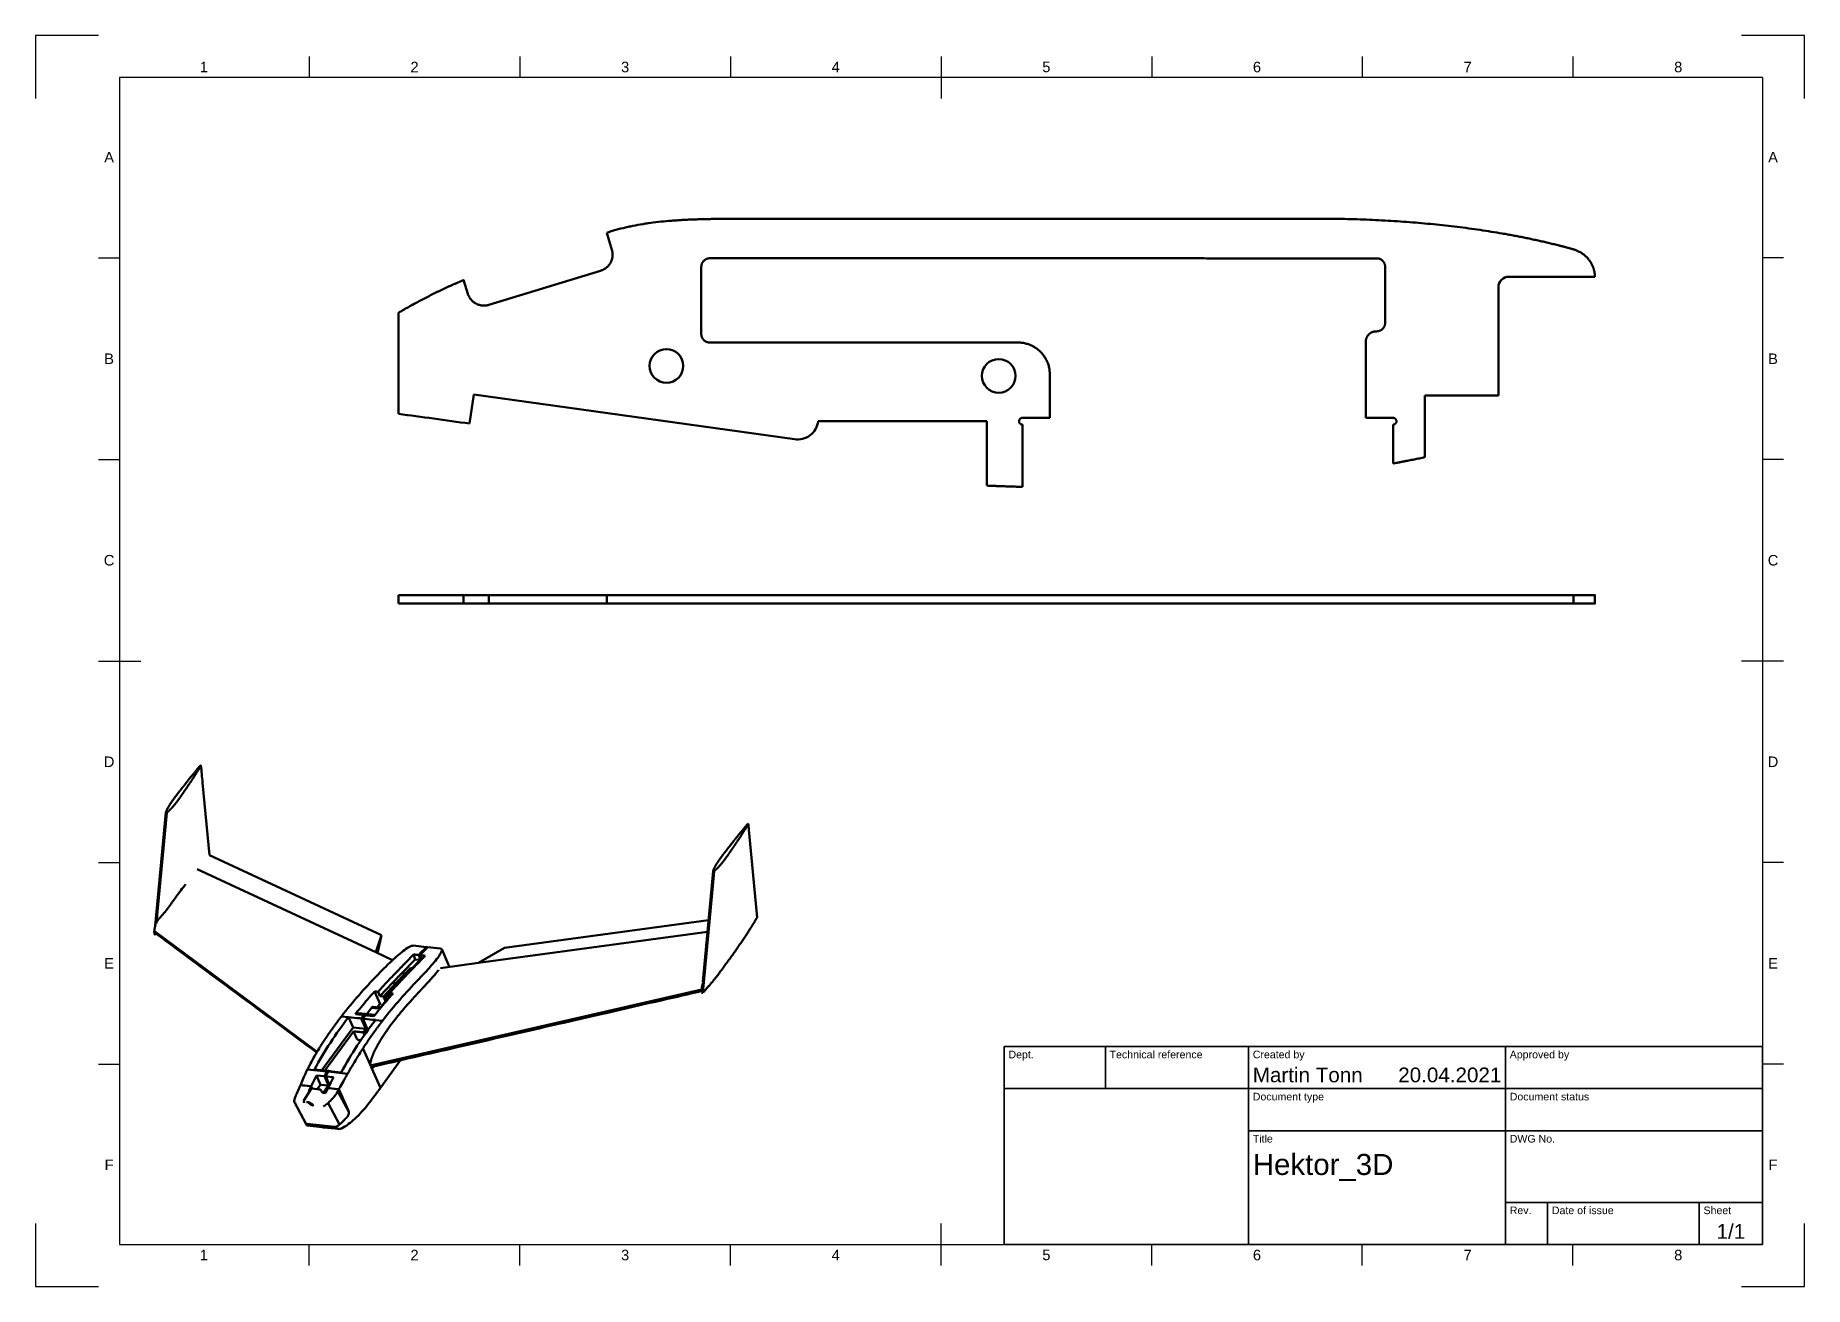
# Model space of a CAD drawing. Header units: millimetres. Extents: x 0 to 420, y 0 to 297.
import ezdxf
from ezdxf.enums import TextEntityAlignment as Align

# ---------------------------------------------------------------- set-up
doc = ezdxf.new("R2010")
doc.units = ezdxf.units.MM
doc.header["$LTSCALE"] = 0.75
for name, color, linetype, lineweight in [('Border', 7, 'Continuous', 25), ('Sichtbar', 7, 'Continuous', 50), ('TitleBlock', 7, 'Continuous', 35)]:
    doc.layers.add(name, color=color, linetype=linetype, lineweight=lineweight)
doc.styles.add('FusionTitle', font='arial.ttf')

# ---------------------------------------------------------------- blocks, each defined once
blk = doc.blocks.new('ISO_A3_SHEET')
at = {"layer": 'Border'}
for p, q in [((65, 292), (65, 287)), ((115, 292), (115, 287)), ((165, 292), (165, 287)), ((215, 292), (215, 282)), ((265, 292), (265, 287)), ((315, 292), (315, 287)), ((365, 292), (365, 287)), ((410, 287), (20, 287)), ((20, 287), (20, 10)), ((410, 287), (410, 10)), ((15, 244.16666), (20, 244.16666)), ((415, 244.16666), (410, 244.16666)), ((15, 196.33333), (20, 196.33333)), ((415, 196.33333), (410, 196.33333)), ((15, 148.5), (25, 148.5)), ((415, 148.5), (405, 148.5)), ((15, 100.66667), (20, 100.66667)), ((415, 100.66667), (410, 100.66667)), ((15, 52.83334), (20, 52.83334)), ((415, 52.83334), (410, 52.83334)), ((215, 5), (215, 15)), ((20, 10), (410, 10)), ((65, 5), (65, 10)), ((115, 5), (115, 10)), ((165, 5), (165, 10)), ((265, 5), (265, 10)), ((315, 5), (315, 10)), ((365, 5), (365, 10))]:
    blk.add_line(p, q, dxfattribs=at)
at = {"layer": 'Defpoints'}
for p, q in [((15, 297), (0, 297)), ((0, 297), (0, 282)), ((420, 297), (405, 297)), ((420, 282), (420, 297)), ((0, 15), (0, 0)), ((420, 0), (420, 15)), ((0, 0), (15, 0)), ((405, 0), (420, 0))]:
    blk.add_line(p, q, dxfattribs=at)
at = {"layer": 'Border', "style": 'FusionTitle'}
for s, p in [('1', (40, 289.5)), ('2', (90, 289.5)), ('3', (140, 289.5)), ('4', (190, 289.5)), ('5', (240, 289.5)), ('6', (290, 289.5)), ('7', (340, 289.5)), ('8', (390, 289.5)), ('A', (17.5, 268.08333)), ('A', (412.5, 268.08333)), ('B', (17.5, 220.25)), ('B', (412.5, 220.25)), ('C', (17.5, 172.41667)), ('C', (412.5, 172.41667)), ('D', (17.5, 124.58334)), ('D', (412.5, 124.58334)), ('E', (17.5, 76.75001)), ('E', (412.5, 76.75001)), ('F', (17.5, 28.91668)), ('F', (412.5, 28.91668)), ('1', (40, 7.5)), ('2', (90, 7.5)), ('3', (140, 7.5)), ('4', (190, 7.5)), ('5', (240, 7.5)), ('6', (290, 7.5)), ('7', (340, 7.5)), ('8', (390, 7.5))]:
    blk.add_text(s, height=2.5, dxfattribs=at).set_placement(p, align=Align.MIDDLE)
blk = doc.blocks.new('ISO_TITLEBLOCK')
at = {"layer": 'TitleBlock'}
for p, q in [((0, 47), (-180, 47)), ((-180, 47), (-180, 0)), ((-156, 37), (-156, 47)), ((-122, 0), (-122, 47)), ((-61, 0), (-61, 47)), ((0, 0), (0, 47)), ((-180, 37), (0, 37)), ((-122, 27), (0, 27)), ((-61, 10), (0, 10)), ((-51, 0), (-51, 10)), ((-15, 0), (-15, 10)), ((-180, 0), (0, 0))]:
    blk.add_line(p, q, dxfattribs=at)
at = {"layer": 'TitleBlock', "style": 'FusionTitle'}
for s, p in [('Dept.', (-179, 46)), ('Technical reference', (-155, 46)), ('Created by', (-121, 46)), ('Approved by', (-60, 46)), ('Document type', (-121, 36)), ('Document status', (-60, 36)), ('Title', (-121, 26)), ('DWG No.', (-60, 26)), ('Rev.', (-60, 9)), ('Date of issue', (-50, 9)), ('Sheet', (-14, 9))]:
    blk.add_text(s, height=1.8, dxfattribs=at).set_placement(p, align=Align.TOP_LEFT)
for tag, height, p in [('DEPT', 3.5, (-179, 42)), ('TECHNICAL_REFERENCE', 3.5, (-155, 42)), ('CREATED_BY', 3.5, (-121, 42)), ('APPROVED_BY', 3.5, (-60, 42)), ('DOCUMENT_TYPE', 3.5, (-121, 32)), ('DOCUMENT_STATUS', 3.5, (-60, 32)), ('TITLE_1', 5, (-121, 21.5)), ('TITLE_2', 5, (-121, 14)), ('TITLE_3', 5, (-121, 6.5)), ('DATE_OF_ISSUE', 3.5, (-50, 5))]:
    blk.add_attdef(tag, text='', height=height, dxfattribs=at).set_placement(p, align=Align.TOP_LEFT)
for tag, p in [('CREATED_DATE', (-62, 42)), ('APPROVED_DATE', (-0.99, 42))]:
    blk.add_attdef(tag, text='', height=3.5, dxfattribs=at).set_placement(p, align=Align.TOP_RIGHT)
for tag, height, p in [('DRAWING_NUMBER', 5, (-30.5, 19.75)), ('REV', 3.5, (-56, 4.85)), ('SHEET', 3.5, (-7.5, 4.85))]:
    blk.add_attdef(tag, text='', height=height, dxfattribs=at).set_placement(p, align=Align.TOP_CENTER)

msp = doc.modelspace()

# ---------------------------------------------------------------- linework, layer by layer
at = {"layer": 'Sichtbar', "extrusion": (-1e-16, -1, 0)}
for p, q in [((299.45, 253.45, 1), (165.6, 253.45, 1)), ((136.12, 250.32, 1), (135.62, 250.16, 1)), ((135.62, 250.16, 1), (136.85, 246.13, 1)), ((134.19, 241.14, 1), (107.65, 233.04, 1)), ((349.81, 239.7, 1), (370.23, 239.7, 1)), ((370.23, 239.7, 1), (370.23, 239.81, 1)), ((102.66, 235.69, 1), (101.67, 238.94, 1)), ((347.31, 211.55, 1), (347.31, 237.2, 1)), ((86.2, 231.16, 1), (86.19, 207.16, 1)), ((315.81, 224.25, 1), (315.81, 206.21, 1)), ((318.42, 226.75, 1), (318.31, 226.75, 1)), ((103.08, 204.84, 1), (104.12, 211.78, 1)), ((104.12, 211.78, 1), (180.19, 201.12, 1)), ((329.81, 196.86, 1), (329.81, 211.55, 1)), ((329.81, 211.55, 1), (347.31, 211.55, 1)), ((234.31, 206.21, 1), (234.31, 206.22, 1)), ((234.31, 206.22, 1), (240.81, 206.21, 1)), ((315.81, 206.21, 1), (322.31, 206.21, 1)), ((322.31, 206.21, 1), (322.31, 206.2, 1)), ((225.86, 205.42, 1), (185.84, 205.42, 1)), ((225.86, 205.42, 1), (225.86, 190.13, 1)), ((234.31, 189.84, 1), (234.31, 204.61, 1)), ((322.31, 204.6, 1), (322.31, 195.4, 1)), ((234.29, 189.84, 1), (234.31, 189.84, 1))]:
    msp.add_line(p, q, dxfattribs=at)
at = {"layer": 'Sichtbar', "extrusion": (0, -2.967e-13, -1)}
for p, q in [((86.19, 164.14, -14.52), (86.2, 164.14, 9.48)), ((86.19, 162.14, -14.52), (86.19, 164.14, -14.52)), ((86.2, 162.14, 9.48), (86.2, 164.14, 9.48)), ((101.67, 164.14, 17.26), (102.66, 164.14, 14.02)), ((101.67, 162.14, 17.26), (101.67, 164.14, 17.26)), ((107.65, 164.14, 11.36), (134.19, 164.14, 19.46)), ((107.65, 162.14, 11.36), (107.65, 164.14, 11.36)), ((135.62, 164.14, 28.49), (136.12, 164.14, 28.64)), ((135.62, 162.14, 28.49), (135.62, 164.14, 28.49)), ((165.6, 164.14, 31.77), (299.45, 164.14, 31.77)), ((365.13, 162.14, 24.53), (365.13, 164.14, 24.53)), ((370.23, 162.14, 18.02), (370.23, 164.14, 18.02)), ((370.23, 164.14, 18.14), (370.23, 164.14, 18.02)), ((370.23, 162.14, 18.14), (370.23, 164.14, 18.14)), ((86.2, 162.14, 9.48), (86.19, 162.14, -14.52)), ((102.66, 162.14, 14.02), (101.67, 162.14, 17.26)), ((134.19, 162.14, 19.46), (107.65, 162.14, 11.36)), ((136.12, 162.14, 28.64), (135.62, 162.14, 28.49)), ((299.45, 162.14, 31.77), (165.6, 162.14, 31.77)), ((370.23, 162.14, 18.02), (370.23, 162.14, 18.14))]:
    msp.add_line(p, q, dxfattribs=at)
at = {"layer": 'Sichtbar', "extrusion": (-0.330365, 0.746676, 0.57735)}
for p, q in [((41.33, 102.42, -71.38), (39.69, 119.61, -66.48)), ((28.47, 85.63, -56.06), (30.97, 112.5, -55.52)), ((28.78, 86.52, -55.89), (31.21, 112.49, -55.37)), ((171.35, 87.6, 20.69), (169.37, 108.45, 26.63)), ((41.36, 102.45, -71.42), (41.33, 102.42, -71.38)), ((41.36, 102.45, -71.42), (82.17, 83.45, -24.24)), ((80.82, 79.35, -17.77), (38.38, 99.11, -66.83)), ((160.9, 98.64, 36.81), (158.45, 72.3, 36.29)), ((161.13, 98.62, 36.96), (160.89, 96, 36.91)), ((160.89, 96, 36.91), (158.44, 69.75, 36.39)), ((171.29, 88.58, 20.92), (171.26, 88.55, 20.96)), ((171.29, 88.58, 20.92), (171.26, 88.58, 20.9)), ((171.26, 88.54, 20.95), (171.29, 88.58, 20.92)), ((66.86, 55.73, 4.41), (28.24, 84.36, -55.69)), ((28.28, 83.64, -56.1), (28.32, 84.04, -56.09)), ((28.75, 86.18, -55.9), (28.78, 86.52, -55.89)), ((105.18, 76.83, -0.51), (159.56, 84.25, 21.68)), ((159.82, 87.01, 16.24), (111.39, 80.4, -3.53)), ((28.51, 83.62, -55.95), (28.54, 83.88, -55.94)), ((28.56, 83.86, -56.23), (28.53, 83.82, -56.19)), ((80.82, 79.35, -17.77), (82.17, 83.45, -24.24)), ((82.17, 83.45, -24.24), (81.23, 79.16, -19.37)), ((92.78, 80.6, -8.8), (89.69, 80.93, -10.99)), ((93.1, 80.56, -8.57), (92.78, 80.6, -8.8)), ((93.1, 80.56, -8.57), (96.19, 80.23, -6.37)), ((93.1, 80.56, -8.57), (93.1, 80.56, -8.57)), ((98.09, 76.37, -8.82), (96.45, 80.07, -5.96)), ((105.18, 76.83, -0.51), (111.39, 80.4, -3.53)), ((84.8, 77.5, -13.17), (80.82, 79.35, -17.77)), ((83.33, 69.1, 2.75), (91.36, 77.54, -7.26)), ((90.14, 77.67, -8.13), (86.99, 74.42, -4.19)), ((89.04, 75.61, -5.16), (87.8, 74.33, -3.62)), ((89.44, 75.57, -4.87), (89.04, 75.61, -5.16)), ((89.04, 75.61, -5.16), (89.19, 75.26, -5.43)), ((91.36, 77.54, -7.26), (89.44, 75.57, -4.87)), ((89.78, 78.85, -7.45), (90.14, 77.67, -8.13)), ((91.36, 77.54, -7.26), (90.14, 77.67, -8.13)), ((91, 78.72, -6.58), (91.36, 77.54, -7.26)), ((91.32, 78.68, -6.35), (91, 78.72, -6.58)), ((91.36, 77.54, -7.26), (91, 78.72, -6.58)), ((91.32, 78.68, -6.35), (91.65, 77.62, -6.97)), ((91.55, 77.52, -7.13), (91.36, 77.54, -7.26)), ((91.63, 77.67, -6.94), (91.65, 77.62, -6.97)), ((96.14, 75.59, -4.2), (105.18, 76.83, -0.51)), ((84.77, 72.11, -1.42), (81.8, 68.91, 2.27)), ((82.61, 68.83, 2.85), (85.58, 72.03, -0.84)), ((86.99, 74.42, -4.19), (84.77, 72.11, -1.42)), ((85.58, 72.03, -0.84), (84.77, 72.11, -1.42)), ((84.77, 72.11, -1.42), (84.77, 72.11, -1.42)), ((85.58, 72.03, -0.84), (84.77, 72.11, -1.42)), ((87.8, 74.33, -3.62), (85.58, 72.03, -0.84)), ((85.58, 72.03, -0.84), (85.58, 72.03, -0.84)), ((85.58, 72.03, -0.84), (85.58, 72.03, -0.84)), ((86.99, 74.42, -4.19), (87.8, 74.33, -3.62)), ((86.99, 74.42, -4.19), (86.99, 74.42, -4.19)), ((87.8, 74.33, -3.62), (86.99, 74.42, -4.19)), ((87.8, 74.33, -3.62), (87.8, 74.33, -3.62)), ((89.45, 75.54, -4.89), (89.44, 75.57, -4.87)), ((79.58, 52.47, 16.03), (158.17, 70.5, 36.64)), ((80.52, 70.06, 2.51), (81.94, 66.86, 0.03)), ((81.34, 69.97, 3.09), (81.8, 68.91, 2.27)), ((81.8, 68.91, 2.27), (82.61, 68.83, 2.85)), ((83.07, 67.71, 2.91), (81.95, 66.19, 4.24)), ((82.61, 68.83, 2.85), (83.02, 67.9, 2.13)), ((83.07, 67.71, 2.91), (83.23, 67.69, 3.02)), ((84.14, 69.58, 2.38), (83.65, 69.07, 2.98)), ((83.75, 68.71, 3.66), (84.28, 69.27, 3)), ((83.87, 68.43, 3.44), (83.75, 68.71, 3.66)), ((83.75, 68.71, 3.66), (84.09, 68.67, 3.89)), ((84.39, 69.01, 4.54), (84.1, 69.68, 5.05)), ((84.22, 69.66, 2.27), (84.22, 69.66, 2.27)), ((84.6, 69.62, 2.6), (84.6, 69.62, 2.6)), ((158.25, 70.16, 36.25), (158.21, 69.77, 36.24)), ((74.35, 63.97, 8.16), (72.66, 64.15, 6.96)), ((74.35, 63.97, 8.16), (75.43, 61.53, 6.26)), ((75.98, 64.69, 8.09), (76.17, 64.95, 7.86)), ((76.97, 63.69, 10.01), (77.37, 63.65, 10.3)), ((78.45, 61.2, 8.41), (77.37, 63.65, 10.3)), ((77.37, 63.65, 10.3), (77.37, 63.65, 10.3)), ((77.7, 63.61, 10.53), (77.37, 63.65, 10.3)), ((78.35, 61.44, 8.6), (77.37, 63.65, 10.3)), ((77.6, 64.51, 9.25), (78.01, 64.47, 9.53)), ((77.7, 63.62, 10.53), (77.7, 63.61, 10.53)), ((78.1, 63.57, 10.82), (77.7, 63.61, 10.53)), ((78.78, 61.17, 8.64), (77.7, 63.61, 10.53)), ((77.7, 63.61, 10.53), (78.67, 61.41, 8.83)), ((77.79, 64.77, 9.02), (78.2, 64.73, 9.3)), ((78.01, 64.47, 9.53), (78.2, 64.73, 9.3)), ((78.2, 64.73, 9.3), (78.2, 64.72, 9.29)), ((78.52, 64.69, 9.52), (78.2, 64.72, 9.29)), ((78.33, 64.43, 9.77), (78.52, 64.7, 9.53)), ((78.74, 64.39, 10.05), (78.33, 64.43, 9.77)), ((78.93, 64.65, 9.82), (78.52, 64.7, 9.53)), ((79.78, 66.21, 2.97), (78.66, 64.68, 4.31)), ((81.41, 66.04, 4.13), (79.78, 66.21, 2.97)), ((81.49, 66.13, 4.02), (79.87, 66.3, 2.87)), ((81.72, 66.24, 3.71), (80.1, 66.41, 2.56)), ((80.36, 64.21, 11.21), (80.55, 64.48, 10.98)), ((80.56, 64.47, 10.97), (80.55, 64.48, 10.98)), ((80.71, 63.28, 12.69), (82.4, 63.1, 13.89)), ((81.62, 66.89, 0.5), (81.18, 66.3, 1.01)), ((81.79, 65.99, 4.4), (81.41, 66.04, 4.13)), ((81.87, 66.09, 4.3), (81.49, 66.13, 4.02)), ((81.97, 66.21, 3.89), (81.72, 66.24, 3.71)), ((75.43, 61.53, 6.26), (68, 51.35, 15.18)), ((68.71, 51.27, 15.68), (75.51, 60.59, 7.52)), ((78.45, 61.2, 8.41), (75.43, 61.53, 6.26)), ((78.45, 61.2, 8.41), (77.83, 60.35, 9.16)), ((77.83, 60.34, 9.16), (78.45, 61.2, 8.41)), ((78.15, 60.31, 9.39), (77.83, 60.34, 9.16)), ((78.78, 61.17, 8.64), (78.15, 60.31, 9.39)), ((78.67, 61.41, 8.83), (78.35, 61.44, 8.6)), ((78.78, 61.17, 8.64), (78.45, 61.2, 8.41)), ((78.45, 61.2, 8.41), (78.45, 61.2, 8.41)), ((78.78, 61.17, 8.64), (78.45, 61.2, 8.41)), ((78.78, 61.17, 8.64), (79.11, 61.13, 8.88)), ((79.71, 52.17, 15.8), (122.07, 61.88, 26.9)), ((77.25, 58.49, 5.8), (76.76, 58.54, 5.45)), ((77.77, 56.56, 19.41), (79.45, 52.75, 16.47)), ((69.19, 51.07, 19.91), (64.58, 51.57, 16.63)), ((69.27, 51.21, 19.82), (69.27, 51.21, 19.82)), ((69.59, 51.18, 20.05), (69.27, 51.21, 19.82)), ((69.51, 51.03, 20.14), (74.13, 50.54, 23.42)), ((79.47, 52.88, 16.46), (79.45, 52.75, 16.47)), ((79.45, 52.75, 16.47), (79.88, 51.8, 15.73)), ((79.55, 53.28, 16.41), (79.47, 52.88, 16.46)), ((79.59, 53.43, 16.38), (79.55, 53.28, 16.41)), ((80.18, 52.01, 15.33), (79.76, 52.06, 15.03)), ((79.88, 51.8, 15.73), (81.92, 47.18, 12.16)), ((86.7, 53.74, 6.42), (81.92, 47.18, 12.16)), ((65.47, 47.55, 20.62), (62.95, 47.83, 18.83)), ((63.76, 44.16, 24.48), (65.47, 46.91, 22.48)), ((65.39, 47.56, 20.56), (65.47, 47.55, 20.62)), ((65.72, 47, 20.19), (65.47, 47.55, 20.62)), ((65.72, 47, 20.19), (65.47, 47.55, 20.62)), ((67.34, 46.82, 23.94), (65.72, 47, 22.79)), ((66.73, 50.12, 19.24), (67.71, 47.92, 17.54)), ((66.73, 50.12, 19.24), (68.6, 49.92, 20.57)), ((67.71, 47.92, 17.54), (66.93, 46.86, 18.46)), ((69.55, 47.72, 18.85), (67.71, 47.92, 17.54)), ((67.99, 46.24, 23.82), (67.91, 46.4, 23.94)), ((68.29, 46, 20.41), (69.61, 47.81, 18.82)), ((69.56, 47.74, 18.88), (68.6, 49.92, 20.57)), ((69.66, 47.4, 19.38), (68.61, 45.96, 20.65)), ((69.62, 47.3, 19.43), (68.63, 45.95, 20.61)), ((68.96, 49.97, 20.75), (68.64, 50, 20.52)), ((69.61, 47.81, 18.82), (68.64, 50, 20.52)), ((70.79, 49.69, 22.13), (68.92, 49.89, 20.8)), ((69.85, 47.79, 19.18), (68.92, 49.89, 20.8)), ((69.61, 47.11, 23.57), (69.53, 47.12, 23.51)), ((69.53, 47.12, 23.51), (72.05, 46.85, 25.3)), ((69.85, 47.78, 18.99), (69.61, 47.81, 18.82)), ((74.4, 41.45, 21.19), (71.77, 46.3, 25.61)), ((72.05, 46.85, 25.3), (74.31, 41.74, 21.35)), ((61.48, 43.77, 22.27), (61.58, 43.59, 22.11)), ((61.58, 43.59, 22.11), (64.2, 38.75, 17.7)), ((63.75, 43.77, 24.37), (63.8, 43.68, 24.29)), ((65.33, 43.21, 22.71), (65.48, 43.45, 22.54)), ((72.21, 38.5, 22.6), (69.48, 43.56, 27.21)), ((64.42, 38.61, 18), (64.21, 38.64, 17.85)), ((67.59, 38.26, 20.23), (64.22, 38.62, 17.84)), ((64.45, 38.61, 18.02), (71.03, 37.9, 22.7)), ((68.08, 37.84, 19.46), (64.48, 38.22, 16.9)), ((67.59, 38.26, 20.23), (67.58, 38.27, 20.24)), ((67.59, 38.26, 20.23), (67.58, 38.27, 20.24)), ((67.91, 38.22, 20.46), (67.59, 38.26, 20.23)), ((67.91, 38.22, 20.46), (67.9, 38.24, 20.47)), ((67.91, 38.22, 20.46), (71.27, 37.86, 22.85)), ((68.41, 37.8, 19.69), (68.08, 37.84, 19.46)), ((68.41, 37.8, 19.7), (72.01, 37.42, 22.25)), ((71.06, 37.9, 22.72), (71.27, 37.88, 22.86)), ((72.11, 38.42, 22.65), (72.21, 38.5, 22.6))]:
    msp.add_line(p, q, dxfattribs=at)
at = {"layer": 'Sichtbar', "extrusion": (0, 1e-16, -1)}
for centre in [(-149.81, 218.54, -1), (-228.69, 216.18, -1)]:
    msp.add_circle(centre, 4, dxfattribs=at)
at = {"layer": 'Sichtbar'}
msp.add_arc((349.81, 237.2, 1), 2.5, 89.9937, 179.9937, dxfattribs=at)
at = {"layer": 'Sichtbar', "extrusion": (1e-16, 1e-16, -1)}
msp.add_arc((-180.88, 206.07, -1), 5, 187.4637, 277.9739, dxfattribs=at)
at = {"layer": 'Sichtbar', "extrusion": (0.330313, -0.746748, -0.577287)}
for centre, end in [((73.98, -97.45, -41.73), 205.5256), ((173.05, 29.75, -20.76), 197.8756)]:
    msp.add_arc(centre, 0.15, 64.4681, end, dxfattribs=at)
at = {"layer": 'Sichtbar', "extrusion": (-0.330313, 0.746748, 0.577287)}
for centre, start in [((-187.19, 15.61, 41.76), 334.4744), ((-59.84, -83.31, 20.73), 342.1244)]:
    msp.add_arc(centre, 0.15, start, 115.5319, dxfattribs=at)
at = {"layer": 'Sichtbar', "extrusion": (0.811823, -0.087233, 0.57735)}
for centre, radius, start, end in [((86.84, -56.72, -16.59), 0.25, 76.3407, 161.2955), ((76.81, -41.93, 63.21), 1, 37.0261, 127.5363), ((86.93, -56.77, 143.41), 0.25, 76.3407, 193.6468)]:
    msp.add_arc(centre, radius, start, end, dxfattribs=at)
at = {"layer": 'Sichtbar', "extrusion": (-0.811823, 0.087233, -0.57735)}
for centre, start, end in [((-76.81, -41.93, -63.61), 62.7712, 142.9739), ((-48.73, -21.94, -69.02), 225.0125, 244.6397)]:
    msp.add_arc(centre, 1, start, end, dxfattribs=at)
at = {"layer": 'Sichtbar', "extrusion": (-0.48153, -0.659279, 0.577477)}
for centre, start_param, end_param in [((65.88, 46.62, 22.5), 0.00011, 0.825403), ((67.51, 46.45, 23.65), -1.570796, 0)]:
    msp.add_ellipse(centre, major_axis=(-0.166, 0.375, 0.29), ratio=0.996195, start_param=start_param, end_param=end_param, dxfattribs=at)
at = {"layer": 'Sichtbar'}
for points, knots in [([(165.6, 253.45, 1), (165.6, 253.45, 1), (165.6, 253.45, 1), (165.6, 253.45, 1), (165.59, 253.45, 1), (165.59, 253.45, 1), (165.58, 253.45, 1), (165.58, 253.45, 1), (165.57, 253.45, 1), (165.56, 253.45, 1), (165.54, 253.45, 1), (165.52, 253.45, 1), (165.5, 253.45, 1), (165.47, 253.45, 1), (165.44, 253.45, 1), (165.4, 253.45, 1), (165.35, 253.45, 1), (165.28, 253.45, 1), (165.2, 253.45, 1), (165.12, 253.45, 1), (165.04, 253.45, 1), (164.94, 253.45, 1), (164.8, 253.45, 1), (164.64, 253.45, 1), (164.49, 253.45, 1), (164.27, 253.45, 1), (164.01, 253.45, 1), (163.69, 253.44, 1), (163.37, 253.44, 1), (163.05, 253.44, 1), (162.73, 253.44, 1), (162.31, 253.44, 1), (161.78, 253.43, 1), (161.14, 253.42, 1), (160.5, 253.42, 1), (159.86, 253.41, 1), (159.01, 253.39, 1), (157.95, 253.36, 1), (156.68, 253.32, 1), (155.41, 253.28, 1), (154.15, 253.22, 1), (152.89, 253.14, 1), (151.63, 253.06, 1), (149.97, 252.93, 1), (147.91, 252.73, 1), (145.86, 252.47, 1), (143.85, 252.16, 1), (142.26, 251.88, 1), (140.3, 251.47, 1), (138.38, 251, 1), (136.86, 250.56, 1), (136.12, 250.32, 1)], [0, 0, 0, 0, 0.000247, 0.000496, 0.000992, 0.001985, 0.002979, 0.003972, 0.005958, 0.007945, 0.011918, 0.015891, 0.019864, 0.023837, 0.031784, 0.039732, 0.04768, 0.063578, 0.079477, 0.095379, 0.111282, 0.127187, 0.159002, 0.190824, 0.222652, 0.254486, 0.318172, 0.381879, 0.445604, 0.509345, 0.573099, 0.636866, 0.764423, 0.891997, 1.019571, 1.147126, 1.274645, 1.5295, 1.783998, 2.038004, 2.29139, 2.54403, 2.795808, 3.046612, 3.544887, 4.038143, 4.282719, 4.76747, 5.007605, 5.483302, 5.953078, 5.953078, 5.953078, 5.953078]), ([(365.13, 246.21, 1), (365.13, 246.21, 1), (365.13, 246.21, 1), (365.13, 246.21, 1), (365.13, 246.21, 1), (365.13, 246.21, 1), (365.13, 246.21, 1), (365.13, 246.21, 1), (365.13, 246.21, 1), (365.12, 246.21, 1), (365.12, 246.21, 1), (365.12, 246.21, 1), (365.11, 246.21, 1), (365.11, 246.21, 1), (365.1, 246.22, 1), (365.09, 246.22, 1), (365.08, 246.22, 1), (365.06, 246.22, 1), (365.05, 246.23, 1), (365.03, 246.23, 1), (365.01, 246.24, 1), (364.99, 246.25, 1), (364.96, 246.25, 1), (364.93, 246.26, 1), (364.89, 246.27, 1), (364.85, 246.29, 1), (364.79, 246.3, 1), (364.72, 246.32, 1), (364.65, 246.34, 1), (364.58, 246.36, 1), (364.51, 246.38, 1), (364.42, 246.41, 1), (364.3, 246.44, 1), (364.16, 246.48, 1), (364.02, 246.52, 1), (363.88, 246.55, 1), (363.69, 246.61, 1), (363.46, 246.67, 1), (363.18, 246.74, 1), (362.89, 246.82, 1), (362.61, 246.89, 1), (362.32, 246.97, 1), (362.04, 247.04, 1), (361.65, 247.14, 1), (361.17, 247.26, 1), (360.59, 247.41, 1), (360, 247.55, 1), (359.41, 247.69, 1), (358.82, 247.83, 1), (358.03, 248.02, 1), (357.02, 248.25, 1), (355.81, 248.51, 1), (354.58, 248.77, 1), (353.33, 249.03, 1), (352.08, 249.27, 1), (350.81, 249.51, 1), (349.53, 249.75, 1), (347.8, 250.05, 1), (345.61, 250.41, 1), (342.95, 250.82, 1), (340.25, 251.2, 1), (337.5, 251.55, 1), (334.73, 251.87, 1), (331.91, 252.17, 1), (329.07, 252.43, 1), (326.2, 252.67, 1), (323.3, 252.88, 1), (320.37, 253.06, 1), (317.43, 253.2, 1), (314.47, 253.32, 1), (311.48, 253.41, 1), (308.49, 253.47, 1), (304.48, 253.5, 1), (301.46, 253.48, 1), (299.45, 253.45, 1)], [0, 0, 0, 0, 0.000054, 0.00011, 0.000223, 0.000447, 0.000671, 0.000896, 0.001344, 0.001793, 0.002691, 0.003589, 0.004486, 0.005384, 0.00718, 0.008975, 0.010771, 0.014364, 0.017957, 0.021551, 0.025145, 0.02874, 0.035933, 0.043127, 0.050325, 0.057525, 0.071933, 0.086352, 0.100782, 0.115222, 0.129672, 0.144133, 0.173087, 0.202083, 0.231122, 0.260202, 0.289323, 0.347692, 0.406227, 0.464928, 0.523794, 0.582824, 0.642017, 0.701373, 0.820571, 0.940411, 1.060888, 1.181996, 1.303729, 1.426082, 1.672619, 1.921562, 2.172862, 2.426469, 2.682334, 2.940408, 3.200639, 3.462978, 3.993771, 4.532378, 5.078383, 5.631367, 6.190907, 6.756577, 7.327951, 7.904599, 8.486091, 9.071995, 9.66188, 10.255313, 10.851864, 11.451098, 12.052587, 13.26059, 13.26059, 13.26059, 13.26059]), ([(136.85, 246.13, 1), (136.85, 246.13, 1), (136.85, 246.13, 1), (136.85, 246.13, 1), (136.85, 246.13, 1), (136.85, 246.13, 1), (136.85, 246.13, 1), (136.85, 246.13, 1), (136.85, 246.13, 1), (136.85, 246.13, 1), (136.85, 246.13, 1), (136.85, 246.13, 1), (136.85, 246.13, 1), (136.85, 246.13, 1), (136.85, 246.13, 1), (136.85, 246.12, 1), (136.85, 246.12, 1), (136.85, 246.12, 1), (136.86, 246.11, 1), (136.86, 246.11, 1), (136.86, 246.11, 1), (136.86, 246.1, 1), (136.86, 246.09, 1), (136.86, 246.08, 1), (136.87, 246.08, 1), (136.87, 246.07, 1), (136.87, 246.05, 1), (136.88, 246.04, 1), (136.88, 246.02, 1), (136.89, 246, 1), (136.89, 245.99, 1), (136.9, 245.96, 1), (136.9, 245.94, 1), (136.91, 245.9, 1), (136.92, 245.87, 1), (136.93, 245.84, 1), (136.94, 245.79, 1), (136.95, 245.74, 1), (136.96, 245.67, 1), (136.97, 245.61, 1), (136.98, 245.54, 1), (136.99, 245.47, 1), (137, 245.41, 1), (137.01, 245.32, 1), (137.02, 245.21, 1), (137.02, 245.08, 1), (137.02, 244.95, 1), (137.02, 244.82, 1), (137.01, 244.69, 1), (137, 244.51, 1), (136.97, 244.3, 1), (136.92, 244.05, 1), (136.85, 243.8, 1), (136.77, 243.55, 1), (136.67, 243.32, 1), (136.55, 243.09, 1), (136.43, 242.86, 1), (136.29, 242.65, 1), (136.13, 242.45, 1), (135.96, 242.25, 1), (135.78, 242.07, 1), (135.59, 241.89, 1), (135.38, 241.73, 1), (135.17, 241.58, 1), (134.94, 241.45, 1), (134.7, 241.33, 1), (134.45, 241.23, 1), (134.28, 241.17, 1), (134.19, 241.14, 1)], [0, 0, 0, 0, 0.000013, 0.000027, 0.000054, 0.000107, 0.000161, 0.000215, 0.000322, 0.00043, 0.000645, 0.00086, 0.001075, 0.00129, 0.00172, 0.00215, 0.00258, 0.003439, 0.004298, 0.005157, 0.006016, 0.006875, 0.008592, 0.010308, 0.012023, 0.013737, 0.017164, 0.020587, 0.024007, 0.027424, 0.030838, 0.034249, 0.041063, 0.047864, 0.054654, 0.061433, 0.068201, 0.081705, 0.095168, 0.108592, 0.121978, 0.135329, 0.148645, 0.161928, 0.188402, 0.214762, 0.24102, 0.267186, 0.293269, 0.319277, 0.371097, 0.422711, 0.47417, 0.525518, 0.576795, 0.628038, 0.67928, 0.730557, 0.781905, 0.833364, 0.884979, 0.936799, 0.988884, 1.041301, 1.09413, 1.147459, 1.20139, 1.256037, 1.256037, 1.256037, 1.256037]), ([(158.09, 226.1, 1), (158.09, 226.1, 1), (158.09, 226.1, 1), (158.09, 226.1, 1), (158.09, 226.1, 1), (158.09, 226.1, 1), (158.09, 226.1, 1), (158.09, 226.1, 1), (158.09, 226.11, 1), (158.09, 226.12, 1), (158.09, 226.12, 1), (158.09, 226.13, 1), (158.09, 226.14, 1), (158.09, 226.16, 1), (158.09, 226.17, 1), (158.09, 226.2, 1), (158.09, 226.24, 1), (158.09, 226.28, 1), (158.09, 226.33, 1), (158.09, 226.38, 1), (158.09, 226.43, 1), (158.09, 226.52, 1), (158.09, 226.64, 1), (158.09, 226.79, 1), (158.09, 226.96, 1), (158.09, 227.15, 1), (158.09, 227.36, 1), (158.09, 227.58, 1), (158.09, 227.81, 1), (158.09, 228.16, 1), (158.09, 228.61, 1), (158.09, 229.2, 1), (158.09, 229.82, 1), (158.09, 230.48, 1), (158.09, 231.17, 1), (158.09, 231.88, 1), (158.09, 232.61, 1), (158.09, 233.35, 1), (158.09, 234.34, 1), (158.09, 235.57, 1), (158.09, 236.78, 1), (158.09, 237.72, 1), (158.09, 238.37, 1), (158.09, 239, 1), (158.09, 239.58, 1), (158.09, 240.12, 1), (158.09, 240.6, 1), (158.09, 241.03, 1), (158.09, 241.34, 1), (158.09, 241.56, 1), (158.09, 241.7, 1), (158.09, 241.81, 1), (158.09, 241.91, 1), (158.09, 241.99, 1), (158.09, 242.04, 1), (158.09, 242.08, 1), (158.09, 242.1, 1), (158.09, 242.12, 1), (158.09, 242.16, 1), (158.09, 242.2, 1), (158.1, 242.25, 1), (158.1, 242.3, 1), (158.11, 242.35, 1), (158.12, 242.42, 1), (158.13, 242.5, 1), (158.15, 242.6, 1), (158.18, 242.69, 1), (158.21, 242.78, 1), (158.26, 242.9, 1), (158.33, 243.05, 1), (158.43, 243.22, 1), (158.55, 243.37, 1), (158.68, 243.51, 1), (158.82, 243.64, 1), (158.97, 243.76, 1), (159.14, 243.86, 1), (159.28, 243.93, 1), (159.41, 243.98, 1), (159.5, 244.01, 1), (159.59, 244.03, 1), (159.69, 244.06, 1), (159.77, 244.07, 1), (159.84, 244.08, 1), (159.89, 244.09, 1), (159.94, 244.09, 1), (159.98, 244.09, 1), (160.02, 244.1, 1), (160.04, 244.1, 1), (160.06, 244.1, 1), (160.08, 244.1, 1), (160.09, 244.1, 1), (160.11, 244.1, 1), (160.14, 244.1, 1), (160.17, 244.1, 1), (160.2, 244.1, 1), (160.26, 244.1, 1), (160.32, 244.1, 1), (160.42, 244.1, 1), (160.54, 244.1, 1), (160.69, 244.1, 1), (160.84, 244.1, 1), (161.04, 244.1, 1), (161.29, 244.1, 1), (161.6, 244.1, 1), (162, 244.1, 1), (162.5, 244.1, 1), (163.1, 244.1, 1), (163.7, 244.1, 1), (164.31, 244.1, 1), (165.11, 244.1, 1), (166.12, 244.1, 1), (167.33, 244.1, 1), (168.54, 244.1, 1), (169.76, 244.1, 1), (170.97, 244.1, 1), (172.59, 244.1, 1), (174.63, 244.1, 1), (177.07, 244.1, 1), (179.52, 244.09, 1), (181.97, 244.09, 1), (184.42, 244.09, 1), (186.89, 244.09, 1), (190.18, 244.09, 1), (194.3, 244.09, 1), (199.26, 244.09, 1), (204.23, 244.09, 1), (209.21, 244.09, 1), (214.2, 244.09, 1), (219.2, 244.09, 1), (224.21, 244.09, 1), (230.9, 244.09, 1), (239.26, 244.09, 1), (247.62, 244.09, 1), (254.3, 244.09, 1), (259.31, 244.09, 1), (264.31, 244.09, 1), (269.3, 244.09, 1), (274.28, 244.08, 1), (279.26, 244.08, 1), (284.21, 244.08, 1), (288.34, 244.08, 1), (291.63, 244.08, 1), (294.09, 244.08, 1), (296.54, 244.08, 1), (299, 244.08, 1), (301.44, 244.08, 1), (303.89, 244.08, 1), (305.92, 244.08, 1), (307.54, 244.08, 1), (308.75, 244.08, 1), (309.97, 244.08, 1), (311.18, 244.08, 1), (312.39, 244.08, 1), (313.4, 244.08, 1), (314.2, 244.08, 1), (314.81, 244.08, 1), (315.41, 244.08, 1), (316.01, 244.08, 1), (316.51, 244.08, 1), (316.92, 244.08, 1), (317.22, 244.08, 1), (317.47, 244.08, 1), (317.67, 244.08, 1), (317.82, 244.08, 1), (317.97, 244.08, 1), (318.09, 244.08, 1), (318.19, 244.08, 1), (318.26, 244.08, 1), (318.31, 244.08, 1), (318.34, 244.08, 1), (318.38, 244.08, 1), (318.4, 244.08, 1), (318.42, 244.08, 1), (318.43, 244.08, 1), (318.45, 244.08, 1), (318.47, 244.08, 1), (318.5, 244.08, 1), (318.53, 244.08, 1), (318.57, 244.07, 1), (318.62, 244.07, 1), (318.67, 244.06, 1), (318.74, 244.05, 1), (318.82, 244.04, 1), (318.92, 244.02, 1), (319.01, 243.99, 1), (319.11, 243.96, 1), (319.23, 243.91, 1), (319.37, 243.84, 1), (319.54, 243.74, 1), (319.69, 243.62, 1), (319.83, 243.49, 1), (319.96, 243.35, 1), (320.08, 243.2, 1), (320.18, 243.03, 1), (320.25, 242.89, 1), (320.3, 242.77, 1), (320.33, 242.67, 1), (320.36, 242.58, 1), (320.38, 242.48, 1), (320.39, 242.4, 1), (320.4, 242.33, 1), (320.41, 242.28, 1), (320.41, 242.23, 1), (320.42, 242.19, 1), (320.42, 242.16, 1), (320.42, 242.13, 1), (320.42, 242.11, 1), (320.42, 242.09, 1), (320.42, 242.08, 1), (320.42, 242.06, 1), (320.42, 242.04, 1), (320.42, 242, 1), (320.42, 241.94, 1), (320.42, 241.87, 1), (320.42, 241.78, 1), (320.42, 241.67, 1), (320.42, 241.54, 1), (320.42, 241.41, 1), (320.42, 241.24, 1), (320.42, 241.02, 1), (320.42, 240.77, 1), (320.42, 240.53, 1), (320.42, 240.29, 1), (320.42, 239.98, 1), (320.42, 239.61, 1), (320.42, 239.17, 1), (320.42, 238.75, 1), (320.42, 238.34, 1), (320.42, 237.95, 1), (320.42, 237.44, 1), (320.42, 236.83, 1), (320.42, 236.12, 1), (320.42, 235.42, 1), (320.42, 234.71, 1), (320.42, 234, 1), (320.42, 233.39, 1), (320.42, 232.88, 1), (320.42, 232.49, 1), (320.42, 232.08, 1), (320.42, 231.66, 1), (320.42, 231.23, 1), (320.42, 230.85, 1), (320.42, 230.54, 1), (320.42, 230.3, 1), (320.42, 230.06, 1), (320.42, 229.81, 1), (320.42, 229.6, 1), (320.42, 229.42, 1), (320.42, 229.29, 1), (320.42, 229.16, 1), (320.42, 229.05, 1), (320.42, 228.96, 1), (320.42, 228.89, 1), (320.42, 228.83, 1), (320.42, 228.79, 1), (320.42, 228.77, 1), (320.42, 228.75, 1), (320.42, 228.74, 1), (320.42, 228.72, 1), (320.42, 228.7, 1), (320.42, 228.68, 1), (320.41, 228.64, 1), (320.41, 228.6, 1), (320.41, 228.55, 1), (320.4, 228.5, 1), (320.39, 228.43, 1), (320.38, 228.35, 1), (320.36, 228.25, 1), (320.33, 228.16, 1), (320.3, 228.07, 1), (320.25, 227.95, 1), (320.18, 227.8, 1), (320.08, 227.63, 1), (319.96, 227.48, 1), (319.83, 227.34, 1), (319.69, 227.21, 1), (319.54, 227.09, 1), (319.4, 227.01, 1), (319.28, 226.95, 1), (319.17, 226.9, 1), (319.01, 226.84, 1), (318.85, 226.8, 1), (318.72, 226.78, 1), (318.59, 226.76, 1), (318.49, 226.75, 1), (318.42, 226.75, 1)], [0, 0, 0, 0, 0.000037, 0.000146, 0.000328, 0.000583, 0.00091, 0.001308, 0.002319, 0.003614, 0.005191, 0.007047, 0.00918, 0.011587, 0.014267, 0.020434, 0.027664, 0.035937, 0.045236, 0.055541, 0.066836, 0.079101, 0.106469, 0.137499, 0.172045, 0.20996, 0.251097, 0.295311, 0.342454, 0.392381, 0.499998, 0.61699, 0.742184, 0.874411, 1.012496, 1.155269, 1.301558, 1.45019, 1.599994, 1.898431, 2.187493, 2.325578, 2.457804, 2.582999, 2.699991, 2.807608, 2.904678, 2.99003, 3.06249, 3.093521, 3.120889, 3.144448, 3.164053, 3.179555, 3.19081, 3.197671, 3.19999, 3.205146, 3.210288, 3.22053, 3.230719, 3.240859, 3.250952, 3.261002, 3.28098, 3.300817, 3.320532, 3.340141, 3.359662, 3.398477, 3.437088, 3.475572, 3.513996, 3.55242, 3.590904, 3.629515, 3.668331, 3.687851, 3.707461, 3.727176, 3.747013, 3.766991, 3.777041, 3.787134, 3.797274, 3.807463, 3.812578, 3.817706, 3.822847, 3.825424, 3.828004, 3.831754, 3.83551, 3.843021, 3.850533, 3.858046, 3.873071, 3.888098, 3.918155, 3.948217, 3.978284, 4.008357, 4.068517, 4.128697, 4.188898, 4.309359, 4.429901, 4.550521, 4.67122, 4.791997, 5.033782, 5.275871, 5.518259, 5.76094, 6.00391, 6.247163, 6.734498, 7.222904, 7.71234, 8.202765, 8.694138, 9.186418, 9.679562, 10.668282, 11.659969, 12.654293, 13.650924, 14.649533, 15.64979, 16.651366, 17.65393, 19.660708, 21.667486, 22.670051, 23.671628, 24.671886, 25.670496, 26.667128, 27.661454, 28.653142, 29.641864, 30.13501, 30.62729, 31.118664, 31.609091, 32.098528, 32.586936, 33.074272, 33.317526, 33.560496, 33.803178, 34.045567, 34.287656, 34.529442, 34.65022, 34.770919, 34.89154, 35.012082, 35.132544, 35.192744, 35.252925, 35.313085, 35.343158, 35.373225, 35.403288, 35.433345, 35.448372, 35.463397, 35.470909, 35.478421, 35.485933, 35.489688, 35.493444, 35.496024, 35.4986, 35.503742, 35.508869, 35.513983, 35.524172, 35.534311, 35.544404, 35.554454, 35.574431, 35.594268, 35.613981, 35.63359, 35.65311, 35.691924, 35.730534, 35.769016, 35.807439, 35.845861, 35.884344, 35.922953, 35.961768, 35.981287, 36.000896, 36.02061, 36.040446, 36.060424, 36.070473, 36.080566, 36.090705, 36.100894, 36.106008, 36.111136, 36.116278, 36.118854, 36.121434, 36.12489, 36.128341, 36.135229, 36.148946, 36.162583, 36.176142, 36.203028, 36.229607, 36.255885, 36.281868, 36.332965, 36.382938, 36.431827, 36.479674, 36.526516, 36.617352, 36.704657, 36.78875, 36.869955, 36.94859, 37.024978, 37.172296, 37.314477, 37.45409, 37.593702, 37.735884, 37.883202, 37.959591, 38.038227, 38.119431, 38.203525, 38.29083, 38.381667, 38.42851, 38.476357, 38.525246, 38.57522, 38.626317, 38.6523, 38.678579, 38.705158, 38.732044, 38.745603, 38.759241, 38.772957, 38.779845, 38.783297, 38.786753, 38.789334, 38.79191, 38.797052, 38.802179, 38.807293, 38.817482, 38.827621, 38.837714, 38.847763, 38.867741, 38.887577, 38.907291, 38.9269, 38.94642, 38.985235, 39.023845, 39.062328, 39.100751, 39.139174, 39.177658, 39.216268, 39.23565, 39.255095, 39.294212, 39.33375, 39.353728, 39.373868, 39.414719, 39.414719, 39.414719, 39.414719]), ([(370.23, 239.81, 1), (370.23, 239.81, 1), (370.23, 239.81, 1), (370.23, 239.81, 1), (370.23, 239.81, 1), (370.23, 239.81, 1), (370.23, 239.81, 1), (370.23, 239.81, 1), (370.23, 239.82, 1), (370.23, 239.82, 1), (370.23, 239.82, 1), (370.23, 239.82, 1), (370.23, 239.82, 1), (370.23, 239.82, 1), (370.23, 239.83, 1), (370.23, 239.83, 1), (370.23, 239.83, 1), (370.23, 239.84, 1), (370.23, 239.84, 1), (370.23, 239.85, 1), (370.23, 239.86, 1), (370.23, 239.86, 1), (370.23, 239.87, 1), (370.23, 239.88, 1), (370.23, 239.9, 1), (370.23, 239.91, 1), (370.22, 239.93, 1), (370.22, 239.96, 1), (370.22, 239.98, 1), (370.22, 240, 1), (370.22, 240.03, 1), (370.21, 240.06, 1), (370.21, 240.1, 1), (370.21, 240.15, 1), (370.2, 240.19, 1), (370.2, 240.24, 1), (370.19, 240.3, 1), (370.18, 240.38, 1), (370.17, 240.47, 1), (370.15, 240.56, 1), (370.14, 240.66, 1), (370.12, 240.75, 1), (370.11, 240.84, 1), (370.08, 240.96, 1), (370.05, 241.11, 1), (370, 241.29, 1), (369.96, 241.47, 1), (369.9, 241.64, 1), (369.84, 241.81, 1), (369.76, 242.04, 1), (369.65, 242.32, 1), (369.5, 242.64, 1), (369.33, 242.96, 1), (369.14, 243.27, 1), (368.94, 243.56, 1), (368.73, 243.84, 1), (368.5, 244.12, 1), (368.26, 244.38, 1), (368, 244.62, 1), (367.73, 244.86, 1), (367.45, 245.08, 1), (367.15, 245.29, 1), (366.84, 245.48, 1), (366.52, 245.66, 1), (366.19, 245.82, 1), (365.85, 245.97, 1), (365.5, 246.1, 1), (365.26, 246.17, 1), (365.13, 246.21, 1)], [0, 0, 0, 0, 0.000018, 0.000037, 0.000074, 0.000149, 0.000224, 0.000298, 0.000448, 0.000597, 0.000896, 0.001194, 0.001493, 0.001792, 0.002389, 0.002986, 0.003583, 0.004778, 0.005971, 0.007165, 0.008358, 0.009552, 0.011937, 0.014322, 0.016706, 0.019089, 0.023852, 0.028612, 0.033368, 0.03812, 0.042869, 0.047615, 0.057095, 0.066562, 0.076015, 0.085455, 0.094881, 0.113695, 0.132459, 0.151173, 0.169839, 0.188459, 0.207034, 0.225565, 0.262501, 0.299277, 0.335906, 0.372396, 0.408759, 0.445003, 0.51717, 0.588979, 0.660506, 0.731822, 0.802998, 0.874105, 0.945214, 1.016393, 1.087713, 1.159245, 1.231063, 1.303239, 1.375851, 1.448977, 1.522698, 1.5971, 1.672269, 1.748297, 1.748297, 1.748297, 1.748297]), ([(101.67, 238.94, 1), (101.67, 238.94, 1), (101.67, 238.94, 1), (101.66, 238.94, 1), (101.66, 238.93, 1), (101.66, 238.93, 1), (101.65, 238.93, 1), (101.65, 238.93, 1), (101.64, 238.92, 1), (101.63, 238.92, 1), (101.61, 238.91, 1), (101.59, 238.9, 1), (101.57, 238.9, 1), (101.54, 238.88, 1), (101.51, 238.87, 1), (101.47, 238.85, 1), (101.44, 238.84, 1), (101.4, 238.82, 1), (101.34, 238.8, 1), (101.28, 238.77, 1), (101.2, 238.74, 1), (101.13, 238.71, 1), (101.02, 238.66, 1), (100.89, 238.61, 1), (100.74, 238.54, 1), (100.58, 238.47, 1), (100.43, 238.4, 1), (100.27, 238.34, 1), (100.06, 238.25, 1), (99.81, 238.13, 1), (99.49, 237.99, 1), (99.18, 237.86, 1), (98.87, 237.71, 1), (98.45, 237.53, 1), (97.93, 237.29, 1), (97.3, 237, 1), (96.67, 236.7, 1), (96.04, 236.4, 1), (95.41, 236.09, 1), (94.77, 235.78, 1), (93.91, 235.35, 1), (92.84, 234.81, 1), (91.54, 234.13, 1), (90.22, 233.43, 1), (88.89, 232.7, 1), (87.55, 231.94, 1), (86.65, 231.42, 1), (86.2, 231.16, 1)], [0, 0, 0, 0, 0.000262, 0.000525, 0.00105, 0.0021, 0.003151, 0.004201, 0.006302, 0.008404, 0.012606, 0.016809, 0.021013, 0.025217, 0.033627, 0.042038, 0.050452, 0.058867, 0.067284, 0.084124, 0.100972, 0.117828, 0.134692, 0.168444, 0.202228, 0.236046, 0.269899, 0.303786, 0.337709, 0.405664, 0.473769, 0.542032, 0.610456, 0.679047, 0.816755, 0.9552, 1.094427, 1.234481, 1.375409, 1.517254, 1.660063, 1.948753, 2.241846, 2.53971, 2.842712, 3.151221, 3.465607, 3.465607, 3.465607, 3.465607]), ([(107.65, 233.04, 1), (107.65, 233.04, 1), (107.65, 233.04, 1), (107.65, 233.04, 1), (107.65, 233.04, 1), (107.65, 233.04, 1), (107.65, 233.04, 1), (107.65, 233.04, 1), (107.65, 233.04, 1), (107.65, 233.04, 1), (107.65, 233.04, 1), (107.65, 233.04, 1), (107.65, 233.04, 1), (107.64, 233.03, 1), (107.64, 233.03, 1), (107.64, 233.03, 1), (107.64, 233.03, 1), (107.63, 233.03, 1), (107.63, 233.03, 1), (107.63, 233.03, 1), (107.62, 233.03, 1), (107.62, 233.03, 1), (107.61, 233.02, 1), (107.6, 233.02, 1), (107.59, 233.02, 1), (107.58, 233.02, 1), (107.57, 233.01, 1), (107.55, 233.01, 1), (107.54, 233, 1), (107.52, 233, 1), (107.5, 232.99, 1), (107.48, 232.99, 1), (107.45, 232.98, 1), (107.42, 232.97, 1), (107.39, 232.97, 1), (107.35, 232.96, 1), (107.31, 232.95, 1), (107.26, 232.94, 1), (107.19, 232.92, 1), (107.12, 232.91, 1), (107.06, 232.9, 1), (106.99, 232.89, 1), (106.92, 232.89, 1), (106.84, 232.88, 1), (106.73, 232.87, 1), (106.6, 232.86, 1), (106.46, 232.86, 1), (106.33, 232.86, 1), (106.2, 232.87, 1), (106.03, 232.89, 1), (105.82, 232.92, 1), (105.56, 232.97, 1), (105.31, 233.04, 1), (105.07, 233.12, 1), (104.83, 233.22, 1), (104.6, 233.33, 1), (104.38, 233.46, 1), (104.17, 233.6, 1), (103.96, 233.76, 1), (103.77, 233.92, 1), (103.58, 234.11, 1), (103.41, 234.3, 1), (103.25, 234.5, 1), (103.1, 234.72, 1), (102.97, 234.95, 1), (102.85, 235.19, 1), (102.74, 235.44, 1), (102.68, 235.61, 1), (102.66, 235.69, 1)], [0, 0, 0, 0, 0.000013, 0.000027, 0.000054, 0.000107, 0.000161, 0.000215, 0.000322, 0.00043, 0.000645, 0.00086, 0.001075, 0.001289, 0.001719, 0.002149, 0.002579, 0.003438, 0.004297, 0.005156, 0.006014, 0.006873, 0.008589, 0.010304, 0.012019, 0.013733, 0.017158, 0.02058, 0.023999, 0.027415, 0.030828, 0.034238, 0.041049, 0.047848, 0.054637, 0.061414, 0.06818, 0.08168, 0.09514, 0.10856, 0.121943, 0.135291, 0.148604, 0.161885, 0.188354, 0.21471, 0.240965, 0.267128, 0.293209, 0.319216, 0.371035, 0.422649, 0.47411, 0.525461, 0.576743, 0.627991, 0.679239, 0.730522, 0.781876, 0.83334, 0.88496, 0.936785, 0.988874, 1.041295, 1.094127, 1.147459, 1.201392, 1.256041, 1.256041, 1.256041, 1.256041]), ([(233.31, 224.09, 1), (232.83, 224.09, 1), (231.02, 224.09, 1), (227.21, 224.09, 1), (221.36, 224.09, 1), (215.45, 224.09, 1), (210.08, 224.09, 1), (205.73, 224.09, 1), (201.25, 224.09, 1), (196.7, 224.09, 1), (192.16, 224.09, 1), (187.68, 224.09, 1), (183.32, 224.09, 1), (179.16, 224.09, 1), (175.84, 224.1, 1), (173.32, 224.1, 1), (171.56, 224.1, 1), (169.9, 224.1, 1), (168.34, 224.1, 1), (166.89, 224.1, 1), (165.56, 224.1, 1), (164.35, 224.1, 1), (163.28, 224.1, 1), (162.48, 224.1, 1), (161.91, 224.1, 1), (161.54, 224.1, 1), (161.21, 224.1, 1), (160.93, 224.1, 1), (160.68, 224.1, 1), (160.48, 224.1, 1), (160.33, 224.1, 1), (160.24, 224.1, 1), (160.19, 224.1, 1), (160.15, 224.1, 1), (160.12, 224.1, 1), (160.1, 224.1, 1), (160.09, 224.1, 1), (160.07, 224.1, 1), (160.05, 224.1, 1), (160.02, 224.1, 1), (159.99, 224.1, 1), (159.94, 224.1, 1), (159.89, 224.11, 1), (159.82, 224.11, 1), (159.75, 224.13, 1), (159.69, 224.14, 1), (159.62, 224.15, 1), (159.54, 224.17, 1), (159.43, 224.21, 1), (159.31, 224.25, 1), (159.19, 224.31, 1), (159.08, 224.37, 1), (158.97, 224.44, 1), (158.83, 224.54, 1), (158.67, 224.68, 1), (158.5, 224.87, 1), (158.36, 225.09, 1), (158.24, 225.32, 1), (158.17, 225.52, 1), (158.13, 225.7, 1), (158.11, 225.83, 1), (158.09, 225.96, 1), (158.09, 226.05, 1), (158.09, 226.1, 1)], [0, 0, 0, 0, 0.288142, 1.084771, 2.288192, 3.796706, 4.633592, 5.508615, 6.409063, 7.322222, 8.235382, 9.135829, 10.010853, 10.847739, 11.633777, 12.003755, 12.356254, 12.689684, 13.002457, 13.292984, 13.559675, 13.800942, 14.015196, 14.200847, 14.28245, 14.356307, 14.422218, 14.479986, 14.529411, 14.570295, 14.60244, 14.615173, 14.625647, 14.633836, 14.639716, 14.643262, 14.64445, 14.647889, 14.651322, 14.658168, 14.664989, 14.671788, 14.685317, 14.698764, 14.712136, 14.725438, 14.738678, 14.751861, 14.778072, 14.804116, 14.830026, 14.855832, 14.88156, 14.907231, 14.958459, 15.009687, 15.06106, 15.11275, 15.164977, 15.191396, 15.218066, 15.245039, 15.272372, 15.272372, 15.272372, 15.272372]), ([(240.81, 206.21, 1), (240.81, 206.47, 1), (240.81, 207.01, 1), (240.81, 207.91, 1), (240.81, 208.95, 1), (240.81, 210.14, 1), (240.81, 211.4, 1), (240.81, 212.46, 1), (240.81, 213.3, 1), (240.81, 213.89, 1), (240.81, 214.44, 1), (240.81, 214.95, 1), (240.81, 215.4, 1), (240.81, 215.8, 1), (240.81, 216.08, 1), (240.81, 216.27, 1), (240.81, 216.38, 1), (240.81, 216.46, 1), (240.81, 216.53, 1), (240.81, 216.57, 1), (240.81, 216.61, 1), (240.81, 216.65, 1), (240.81, 216.74, 1), (240.81, 216.85, 1), (240.8, 216.97, 1), (240.79, 217.14, 1), (240.77, 217.35, 1), (240.74, 217.6, 1), (240.71, 217.85, 1), (240.65, 218.18, 1), (240.55, 218.58, 1), (240.4, 219.05, 1), (240.23, 219.5, 1), (240.02, 219.95, 1), (239.79, 220.37, 1), (239.53, 220.78, 1), (239.25, 221.17, 1), (238.94, 221.54, 1), (238.67, 221.83, 1), (238.44, 222.06, 1), (238.2, 222.27, 1), (237.89, 222.53, 1), (237.57, 222.76, 1), (237.3, 222.94, 1), (237.02, 223.11, 1), (236.67, 223.3, 1), (236.23, 223.5, 1), (235.77, 223.68, 1), (235.3, 223.83, 1), (234.82, 223.94, 1), (234.33, 224.03, 1), (233.82, 224.08, 1), (233.48, 224.09, 1), (233.31, 224.09, 1)], [0, 0, 0, 0, 0.153682, 0.324173, 0.537887, 0.780417, 1.037355, 1.294292, 1.418259, 1.536822, 1.648182, 1.750536, 1.842085, 1.921028, 1.985562, 2.011864, 2.033888, 2.05141, 2.064204, 2.072046, 2.07471, 2.087606, 2.100478, 2.126152, 2.151733, 2.177227, 2.227964, 2.278391, 2.328534, 2.378419, 2.477488, 2.575781, 2.673444, 2.770607, 2.867378, 2.963856, 3.060122, 3.156254, 3.252319, 3.300354, 3.348397, 3.444528, 3.540795, 3.589008, 3.637284, 3.734056, 3.831219, 3.928882, 4.027175, 4.126245, 4.226258, 4.327407, 4.429906, 4.429906, 4.429906, 4.429906]), ([(318.31, 226.75, 1), (318.31, 226.75, 1), (318.31, 226.75, 1), (318.31, 226.75, 1), (318.31, 226.75, 1), (318.31, 226.75, 1), (318.31, 226.75, 1), (318.31, 226.75, 1), (318.31, 226.75, 1), (318.31, 226.75, 1), (318.31, 226.75, 1), (318.31, 226.75, 1), (318.31, 226.75, 1), (318.3, 226.75, 1), (318.3, 226.75, 1), (318.3, 226.75, 1), (318.3, 226.75, 1), (318.29, 226.75, 1), (318.29, 226.75, 1), (318.28, 226.75, 1), (318.27, 226.75, 1), (318.27, 226.75, 1), (318.26, 226.75, 1), (318.25, 226.75, 1), (318.24, 226.75, 1), (318.22, 226.75, 1), (318.21, 226.75, 1), (318.18, 226.75, 1), (318.16, 226.75, 1), (318.14, 226.75, 1), (318.12, 226.75, 1), (318.09, 226.74, 1), (318.06, 226.74, 1), (318.02, 226.74, 1), (317.97, 226.73, 1), (317.93, 226.72, 1), (317.88, 226.72, 1), (317.81, 226.7, 1), (317.73, 226.68, 1), (317.65, 226.66, 1), (317.57, 226.64, 1), (317.49, 226.62, 1), (317.42, 226.59, 1), (317.32, 226.55, 1), (317.19, 226.49, 1), (317.05, 226.41, 1), (316.92, 226.33, 1), (316.79, 226.23, 1), (316.66, 226.13, 1), (316.51, 225.98, 1), (316.33, 225.78, 1), (316.18, 225.56, 1), (316.08, 225.37, 1), (316.01, 225.22, 1), (315.95, 225.07, 1), (315.9, 224.92, 1), (315.86, 224.76, 1), (315.83, 224.59, 1), (315.82, 224.42, 1), (315.81, 224.31, 1), (315.81, 224.25, 1)], [0, 0, 0, 0, 0.0000167, 0.0000335, 0.0000671, 0.0001343, 0.0002015, 0.0002688, 0.0004032, 0.0005376, 0.0008065, 0.0010753, 0.0013441, 0.0016128, 0.0021502, 0.0026875, 0.0032247, 0.0042986, 0.005372, 0.0064449, 0.0075173, 0.0085892, 0.0107315, 0.0128718, 0.0150102, 0.0171467, 0.021414, 0.0256738, 0.0299262, 0.0341715, 0.0384098, 0.0426412, 0.0510839, 0.0595009, 0.0678932, 0.0762619, 0.0846081, 0.1012363, 0.117786, 0.1342646, 0.1506788, 0.1670349, 0.183339, 0.1995963, 0.231987, 0.2642482, 0.2964118, 0.3285055, 0.3605543, 0.3925808, 0.4566214, 0.5208381, 0.5530929, 0.5854752, 0.6180215, 0.6507739, 0.6837811, 0.7170988, 0.7507902, 0.7849265, 0.7849265, 0.7849265, 0.7849265]), ([(234.31, 204.61, 1), (234.31, 204.61, 1), (234.31, 204.61, 1), (234.31, 204.61, 1), (234.31, 204.61, 1), (234.31, 204.61, 1), (234.31, 204.61, 1), (234.31, 204.61, 1), (234.31, 204.61, 1), (234.31, 204.61, 1), (234.31, 204.61, 1), (234.31, 204.61, 1), (234.31, 204.61, 1), (234.3, 204.61, 1), (234.3, 204.61, 1), (234.3, 204.61, 1), (234.3, 204.61, 1), (234.3, 204.61, 1), (234.3, 204.61, 1), (234.29, 204.61, 1), (234.29, 204.61, 1), (234.29, 204.61, 1), (234.28, 204.61, 1), (234.28, 204.61, 1), (234.27, 204.61, 1), (234.26, 204.62, 1), (234.25, 204.62, 1), (234.25, 204.62, 1), (234.24, 204.62, 1), (234.23, 204.62, 1), (234.21, 204.62, 1), (234.2, 204.62, 1), (234.19, 204.62, 1), (234.17, 204.63, 1), (234.15, 204.63, 1), (234.12, 204.64, 1), (234.1, 204.64, 1), (234.07, 204.65, 1), (234.05, 204.66, 1), (234.02, 204.67, 1), (233.99, 204.68, 1), (233.95, 204.7, 1), (233.91, 204.72, 1), (233.86, 204.75, 1), (233.82, 204.78, 1), (233.78, 204.81, 1), (233.73, 204.86, 1), (233.67, 204.92, 1), (233.62, 205.01, 1), (233.57, 205.1, 1), (233.54, 205.2, 1), (233.51, 205.31, 1), (233.51, 205.41, 1), (233.51, 205.52, 1), (233.54, 205.63, 1), (233.57, 205.73, 1), (233.62, 205.82, 1), (233.67, 205.9, 1), (233.74, 205.98, 1), (233.82, 206.05, 1), (233.91, 206.11, 1), (234, 206.15, 1), (234.08, 206.18, 1), (234.15, 206.2, 1), (234.22, 206.21, 1), (234.27, 206.21, 1), (234.31, 206.21, 1)], [0, 0, 0, 0, 0.0000107, 0.0000215, 0.0000431, 0.0000862, 0.0001293, 0.0001725, 0.0002587, 0.0003449, 0.0005174, 0.0006898, 0.0008621, 0.0010344, 0.0013789, 0.0017232, 0.0020674, 0.0024114, 0.0027552, 0.0034424, 0.0041289, 0.0048148, 0.0055, 0.0068686, 0.0082348, 0.0095985, 0.0109599, 0.0123189, 0.0136757, 0.0163826, 0.019081, 0.0217712, 0.0244535, 0.0271283, 0.0324565, 0.0377585, 0.0430365, 0.0482928, 0.0535295, 0.0587485, 0.0639515, 0.0743153, 0.0846343, 0.0949195, 0.1051805, 0.1154257, 0.1256633, 0.1461357, 0.1666713, 0.1873432, 0.2082441, 0.2294944, 0.2512492, 0.273004, 0.2942544, 0.3151552, 0.3358271, 0.3563627, 0.3768352, 0.3973076, 0.4178433, 0.4385152, 0.459416, 0.4699945, 0.4806782, 0.502433, 0.502433, 0.502433, 0.502433]), ([(322.31, 206.2, 1), (322.31, 206.2, 1), (322.31, 206.2, 1), (322.31, 206.2, 1), (322.31, 206.2, 1), (322.31, 206.2, 1), (322.31, 206.2, 1), (322.31, 206.2, 1), (322.31, 206.2, 1), (322.31, 206.2, 1), (322.31, 206.2, 1), (322.31, 206.2, 1), (322.31, 206.2, 1), (322.32, 206.2, 1), (322.32, 206.2, 1), (322.32, 206.2, 1), (322.32, 206.2, 1), (322.32, 206.2, 1), (322.32, 206.2, 1), (322.33, 206.2, 1), (322.33, 206.2, 1), (322.33, 206.2, 1), (322.34, 206.2, 1), (322.34, 206.2, 1), (322.35, 206.2, 1), (322.36, 206.2, 1), (322.36, 206.2, 1), (322.37, 206.2, 1), (322.38, 206.2, 1), (322.39, 206.2, 1), (322.4, 206.2, 1), (322.42, 206.2, 1), (322.43, 206.19, 1), (322.45, 206.19, 1), (322.47, 206.19, 1), (322.5, 206.18, 1), (322.52, 206.18, 1), (322.55, 206.17, 1), (322.57, 206.16, 1), (322.6, 206.15, 1), (322.63, 206.14, 1), (322.67, 206.12, 1), (322.71, 206.1, 1), (322.76, 206.07, 1), (322.8, 206.04, 1), (322.84, 206.01, 1), (322.89, 205.96, 1), (322.94, 205.89, 1), (323, 205.81, 1), (323.05, 205.72, 1), (323.08, 205.62, 1), (323.1, 205.51, 1), (323.11, 205.4, 1), (323.1, 205.3, 1), (323.08, 205.19, 1), (323.05, 205.09, 1), (323, 205, 1), (322.94, 204.91, 1), (322.88, 204.84, 1), (322.8, 204.77, 1), (322.71, 204.71, 1), (322.62, 204.66, 1), (322.54, 204.64, 1), (322.47, 204.62, 1), (322.4, 204.61, 1), (322.35, 204.6, 1), (322.31, 204.6, 1)], [0, 0, 0, 0, 0.0000107, 0.0000215, 0.0000431, 0.0000862, 0.0001293, 0.0001725, 0.0002587, 0.0003449, 0.0005174, 0.0006898, 0.0008621, 0.0010344, 0.0013789, 0.0017232, 0.0020674, 0.0024114, 0.0027552, 0.0034424, 0.0041289, 0.0048148, 0.0055, 0.0068686, 0.0082348, 0.0095985, 0.0109599, 0.0123189, 0.0136757, 0.0163826, 0.019081, 0.0217712, 0.0244535, 0.0271283, 0.0324565, 0.0377585, 0.0430365, 0.0482928, 0.0535295, 0.0587485, 0.0639515, 0.0743153, 0.0846343, 0.0949195, 0.1051805, 0.1154257, 0.1256633, 0.1461357, 0.1666713, 0.1873432, 0.2082441, 0.2294944, 0.2512492, 0.273004, 0.2942544, 0.3151552, 0.3358271, 0.3563627, 0.3768352, 0.3973076, 0.4178433, 0.4385152, 0.459416, 0.4699945, 0.4806782, 0.502433, 0.502433, 0.502433, 0.502433]), ([(322.31, 195.4, 1), (322.31, 195.4, 1), (322.31, 195.4, 1), (322.31, 195.4, 1), (322.32, 195.4, 1), (322.33, 195.4, 1), (322.34, 195.4, 1), (322.35, 195.4, 1), (322.37, 195.41, 1), (322.39, 195.41, 1), (322.43, 195.42, 1), (322.47, 195.42, 1), (322.5, 195.43, 1), (322.56, 195.44, 1), (322.62, 195.45, 1), (322.7, 195.46, 1), (322.8, 195.48, 1), (322.93, 195.51, 1), (323.09, 195.53, 1), (323.25, 195.56, 1), (323.4, 195.59, 1), (323.61, 195.63, 1), (323.87, 195.68, 1), (324.19, 195.74, 1), (324.5, 195.79, 1), (324.81, 195.85, 1), (325.13, 195.91, 1), (325.54, 196, 1), (326.06, 196.1, 1), (326.69, 196.22, 1), (327.31, 196.35, 1), (327.94, 196.47, 1), (328.77, 196.64, 1), (329.39, 196.77, 1), (329.81, 196.86, 1)], [0, 0, 0, 0, 0.000496, 0.000992, 0.001984, 0.003968, 0.005952, 0.007936, 0.011905, 0.015873, 0.023811, 0.031749, 0.039689, 0.047628, 0.06351, 0.079393, 0.09528, 0.12706, 0.158849, 0.190647, 0.222453, 0.254268, 0.317919, 0.381597, 0.445298, 0.509019, 0.572756, 0.636506, 0.764028, 0.891555, 1.019058, 1.146505, 1.273864, 1.528197, 1.528197, 1.528197, 1.528197]), ([(225.86, 190.13, 1), (225.86, 190.13, 1), (225.87, 190.13, 1), (225.87, 190.13, 1), (225.89, 190.13, 1), (225.91, 190.13, 1), (225.93, 190.13, 1), (225.96, 190.12, 1), (225.99, 190.12, 1), (226.05, 190.12, 1), (226.12, 190.12, 1), (226.21, 190.11, 1), (226.3, 190.11, 1), (226.42, 190.1, 1), (226.56, 190.1, 1), (226.74, 190.09, 1), (226.97, 190.08, 1), (227.27, 190.07, 1), (227.62, 190.06, 1), (227.97, 190.04, 1), (228.32, 190.03, 1), (228.79, 190.01, 1), (229.37, 189.99, 1), (230.08, 189.97, 1), (230.78, 189.94, 1), (231.71, 189.91, 1), (232.88, 189.88, 1), (233.82, 189.85, 1), (234.29, 189.84, 1)], [0, 0, 0, 0, 0.001099, 0.002198, 0.004397, 0.008795, 0.013192, 0.01759, 0.026385, 0.035179, 0.052768, 0.070357, 0.087945, 0.105533, 0.140707, 0.175878, 0.211048, 0.281382, 0.351708, 0.422026, 0.492336, 0.562637, 0.703214, 0.843756, 0.984262, 1.124732, 1.405558, 1.686228, 1.686228, 1.686228, 1.686228]), ([(28.78, 86.52, -55.89), (29.01, 86.87, -55.94), (29.21, 87.14, -55.99), (29.77, 87.83, -56.2), (30.12, 88.18, -56.38), (30.53, 88.67, -56.68), (30.57, 88.71, -56.71), (30.85, 89.04, -56.91), (31.13, 89.41, -57.15), (31.82, 90.32, -57.87), (32.14, 90.75, -58.24), (32.48, 91.22, -58.64), (32.53, 91.3, -58.7), (32.83, 91.72, -59.06), (33.08, 92.08, -59.37), (33.6, 92.8, -60.04), (33.88, 93.18, -60.42), (34.59, 94.12, -61.4), (34.98, 94.64, -61.94), (35.49, 95.28, -62.67), (35.58, 95.39, -62.79), (35.67, 95.5, -62.92)], [-33.592333, -33.592333, -33.592333, -33.592333, -30.327741, -30.327741, -24.839072, -24.839072, -24.251344, -24.251344, -20.743674, -20.743674, -18.101164, -18.101164, -17.587962, -17.587962, -15.296725, -15.296725, -12.866098, -12.866098, -10.760519, -10.760519, -10.273055, -10.273055, -10.273055, -10.273055]), ([(66.77, 55.57, 4.02), (66.36, 55.87, 3.38), (65.95, 56.18, 2.75), (60.52, 60.2, -5.7), (55.5, 63.91, -13.51), (43.09, 73.11, -32.82), (35.69, 78.58, -44.32), (28.3, 84.06, -55.83)], [7.557305, 7.557305, 7.557305, 7.557305, 10, 10, 40, 40, 84.192934, 84.192934, 84.192934, 84.192934]), ([(89.69, 80.93, -10.99), (89.63, 80.93, -11.04), (89.57, 80.93, -11.07), (89.43, 80.91, -11.11), (89.35, 80.89, -11.12), (89.16, 80.84, -11.12), (89.05, 80.79, -11.11), (88.73, 80.64, -11.03), (88.52, 80.51, -10.93), (87.84, 80.08, -10.57), (87.32, 79.68, -10.17), (85.87, 78.5, -8.93), (84.75, 77.47, -7.74), (82.92, 75.72, -5.68), (81.98, 74.77, -4.55), (81.1, 73.85, -3.44)], [0, 0, 0, 0, 0.216363, 0.216363, 0.44986, 0.44986, 0.806166, 0.806166, 1.526382, 1.526382, 3.46699, 3.46699, 8.309214, 8.309214, 13.420695, 13.420695, 13.420695, 13.420695]), ([(96.19, 80.23, -6.37), (96.25, 80.22, -6.33), (96.3, 80.21, -6.28), (96.38, 80.17, -6.17), (96.41, 80.14, -6.1), (96.46, 80.05, -5.93), (96.48, 79.99, -5.82), (96.48, 79.81, -5.52), (96.44, 79.66, -5.3), (96.26, 79.18, -4.58), (95.99, 78.75, -4), (95.13, 77.51, -2.34), (94.22, 76.45, -1), (92.62, 74.68, 1.22), (91.73, 73.73, 2.38), (90.84, 72.8, 3.48)], [0, 0, 0, 0, 0.216363, 0.216363, 0.44986, 0.44986, 0.806166, 0.806166, 1.526382, 1.526382, 3.46699, 3.46699, 8.309214, 8.309214, 13.420695, 13.420695, 13.420695, 13.420695]), ([(98.2, 75.87, -8.54), (98.19, 75.98, -8.6), (98.17, 76.09, -8.65), (98.13, 76.25, -8.75), (98.11, 76.31, -8.78), (98.09, 76.37, -8.82)], [0.9739098, 0.9739098, 0.9739098, 0.9739098, 1.0484587, 1.0484587, 1.0937007, 1.0937007, 1.0937007, 1.0937007]), ([(158.3, 70.17, 36.41), (155.15, 69.45, 35.58), (152, 68.73, 34.75), (139.93, 65.97, 31.59), (131, 63.92, 29.24), (122.07, 61.88, 26.9)], [0, 0, 0, 0, 10, 10, 38.360377, 38.360377, 38.360377, 38.360377]), ([(136.72, 65.23, 30.73), (133.96, 64.6, 29.97), (131.19, 63.96, 29.22), (119, 61.17, 25.93), (109.57, 59, 23.41), (93.33, 55.26, 19.09), (86.53, 53.7, 17.29), (79.73, 52.13, 15.48)], [1.198331, 1.198331, 1.198331, 1.198331, 10.000016, 10.000016, 40.000093, 40.000093, 61.631844, 61.631844, 61.631844, 61.631844]), ([(68.03, 57.6, 12.48), (68.03, 57.6, 12.48), (68.03, 57.6, 12.48), (67.96, 57.49, 12.57), (67.33, 56.52, 13.3), (65.85, 54, 15.06), (65.19, 52.8, 15.85), (64.58, 51.57, 16.63)], [0, 0, 0, 0, 0.0002878, 0.0002878, 0.2613842, 0.2613842, 0.4912864, 0.4912864, 0.4912864, 0.4912864]), ([(77.77, 56.56, 19.41), (77.77, 56.56, 19.41), (77.77, 56.55, 19.41), (77.7, 56.44, 19.49), (77.07, 55.48, 20.23), (75.54, 52.96, 21.95), (74.83, 51.77, 22.71), (74.13, 50.54, 23.42)], [0, 0, 0, 0, 0.0002878, 0.0002878, 0.2613842, 0.2613842, 0.4912864, 0.4912864, 0.4912864, 0.4912864]), ([(62.95, 47.83, 18.83), (63.02, 48.01, 18.73), (63.09, 48.2, 18.62), (63.38, 48.93, 18.2), (63.6, 49.46, 17.88), (63.96, 50.25, 17.42), (64.08, 50.52, 17.26), (64.26, 50.91, 17.02), (64.32, 51.04, 16.94), (64.42, 51.24, 16.83), (64.45, 51.3, 16.79), (64.5, 51.4, 16.73), (64.51, 51.43, 16.71), (64.54, 51.48, 16.68), (64.54, 51.5, 16.67), (64.56, 51.52, 16.65), (64.56, 51.53, 16.65), (64.57, 51.54, 16.64), (64.57, 51.55, 16.64), (64.57, 51.55, 16.63), (64.57, 51.56, 16.63), (64.57, 51.56, 16.63), (64.57, 51.56, 16.63), (64.57, 51.56, 16.63), (64.57, 51.57, 16.63), (64.58, 51.57, 16.63)], [7.87655, 7.87655, 7.87655, 7.87655, 8.049462, 8.049462, 8.519887, 8.519887, 8.757554, 8.757554, 8.876813, 8.876813, 8.936541, 8.936541, 8.96642, 8.96642, 8.981363, 8.981363, 8.988835, 8.988835, 8.992565, 8.992565, 8.994334, 8.994334, 8.995114, 8.995114, 8.996667, 8.996667, 8.996667, 8.996667]), ([(72.05, 46.85, 25.3), (72.15, 47.03, 25.22), (72.26, 47.21, 25.14), (72.66, 47.93, 24.8), (72.96, 48.46, 24.54), (73.4, 49.24, 24.13), (73.54, 49.5, 23.99), (73.76, 49.89, 23.78), (73.84, 50.02, 23.71), (73.95, 50.21, 23.6), (73.98, 50.28, 23.57), (74.04, 50.38, 23.51), (74.05, 50.41, 23.49), (74.08, 50.46, 23.47), (74.09, 50.47, 23.46), (74.1, 50.5, 23.44), (74.11, 50.51, 23.44), (74.12, 50.52, 23.43), (74.12, 50.52, 23.43), (74.12, 50.53, 23.43), (74.12, 50.53, 23.43), (74.12, 50.53, 23.42), (74.13, 50.53, 23.42), (74.13, 50.54, 23.42), (74.13, 50.54, 23.42), (74.13, 50.54, 23.42)], [7.87655, 7.87655, 7.87655, 7.87655, 8.049462, 8.049462, 8.519887, 8.519887, 8.757554, 8.757554, 8.876813, 8.876813, 8.936541, 8.936541, 8.96642, 8.96642, 8.981363, 8.981363, 8.988835, 8.988835, 8.992565, 8.992565, 8.994334, 8.994334, 8.995114, 8.995114, 8.996667, 8.996667, 8.996667, 8.996667]), ([(62.03, 45.79, 20.24), (62.04, 45.82, 20.22), (62.05, 45.84, 20.2), (62.25, 46.32, 19.8), (62.46, 46.79, 19.46), (62.67, 47.28, 19.14)], [1.940725, 1.940725, 1.940725, 1.940725, 2.040371, 2.040371, 3.907147, 3.907147, 3.907147, 3.907147]), ([(71.77, 46.3, 25.61), (71.47, 45.82, 25.87), (71.15, 45.36, 26.13), (70.77, 44.9, 26.4), (70.75, 44.88, 26.42), (70.73, 44.86, 26.43)], [0, 0, 0, 0, 1.859128, 1.859128, 1.959408, 1.959408, 1.959408, 1.959408]), ([(61.44, 43.93, 22.13), (61.44, 43.94, 22.11), (61.44, 43.95, 22.1), (61.44, 44.05, 21.98), (61.45, 44.16, 21.84), (61.49, 44.32, 21.66)], [-0.8343394, -0.8343394, -0.8343394, -0.8343394, -0.7310322, -0.7310322, -0.0116822, -0.0116822, -0.0116822, -0.0116822]), ([(61.84, 43.44, 22.42), (61.84, 43.44, 22.42), (61.84, 43.44, 22.42), (61.74, 43.5, 22.41), (61.65, 43.56, 22.39), (61.54, 43.68, 22.33), (61.5, 43.73, 22.3), (61.46, 43.82, 22.24), (61.45, 43.86, 22.21), (61.44, 43.89, 22.17)], [-0.6083872, -0.6083872, -0.6083872, -0.6083872, -0.6073444, -0.6073444, -0.3402231, -0.3402231, -0.1471552, -0.1471552, 0, 0, 0, 0]), ([(61.51, 44.42, 21.55), (61.62, 44.8, 21.14), (61.78, 45.2, 20.76), (61.97, 45.66, 20.35), (62, 45.73, 20.3), (62.03, 45.79, 20.24)], [-3.911884, -3.911884, -3.911884, -3.911884, -2.234986, -2.234986, -1.969699, -1.969699, -1.969699, -1.969699]), ([(63.75, 43.77, 24.37), (63.74, 43.79, 24.37), (63.74, 43.81, 24.38), (63.72, 43.85, 24.39), (63.71, 43.87, 24.4), (63.7, 43.92, 24.42), (63.7, 43.95, 24.42), (63.7, 44.01, 24.44), (63.71, 44.04, 24.45), (63.73, 44.1, 24.46), (63.74, 44.13, 24.47), (63.76, 44.16, 24.48)], [3.1415927, 3.1415927, 3.1415927, 3.1415927, 3.2906933, 3.2906933, 3.4397939, 3.4397939, 3.5888946, 3.5888946, 3.7379952, 3.7379952, 3.8870958, 3.8870958, 3.8870958, 3.8870958]), ([(63.81, 43.65, 24.16), (63.81, 43.65, 24.18), (63.81, 43.65, 24.2), (63.81, 43.66, 24.25), (63.81, 43.67, 24.27), (63.8, 43.68, 24.29)], [0.7608586, 0.7608586, 0.7608586, 0.7608586, 0.8497316, 0.8497316, 0.9442158, 0.9442158, 0.9442158, 0.9442158]), ([(64.37, 43.77, 25.05), (64.37, 43.77, 25.05), (64.38, 43.77, 25.05), (64.44, 43.77, 25.12), (64.52, 43.78, 25.18), (64.65, 43.77, 25.28), (64.71, 43.77, 25.33), (64.83, 43.76, 25.41), (64.89, 43.75, 25.45), (65.03, 43.72, 25.54), (65.11, 43.7, 25.59), (65.19, 43.68, 25.63), (65.19, 43.68, 25.63), (65.19, 43.68, 25.63)], [-1.007464, -1.007464, -1.007464, -1.007464, -1.004181, -1.004181, -0.724734, -0.724734, -0.502091, -0.502091, -0.279447, -0.279447, 0, 0, 0.003283, 0.003283, 0.003283, 0.003283]), ([(64.76, 43.66, 24.74), (64.76, 43.66, 24.8), (64.77, 43.66, 24.86), (64.8, 43.67, 24.97), (64.83, 43.67, 25.03), (64.9, 43.67, 25.13), (64.94, 43.66, 25.18), (65.04, 43.64, 25.27), (65.1, 43.63, 25.31), (65.23, 43.58, 25.38), (65.31, 43.55, 25.4), (65.45, 43.47, 25.42), (65.52, 43.43, 25.42), (65.65, 43.33, 25.4), (65.72, 43.28, 25.38), (65.82, 43.18, 25.31), (65.87, 43.13, 25.27), (65.93, 43.04, 25.17), (65.95, 43, 25.11), (65.98, 42.94, 24.99), (65.99, 42.92, 24.93), (66, 42.89, 24.83), (66, 42.89, 24.79), (66, 42.89, 24.74)], [4.23766, 4.23766, 4.23766, 4.23766, 4.414363, 4.414363, 4.616189, 4.616189, 4.830866, 4.830866, 5.066558, 5.066558, 5.320281, 5.320281, 5.584006, 5.584006, 5.847954, 5.847954, 6.101752, 6.101752, 6.335875, 6.335875, 6.547212, 6.547212, 6.678124, 6.678124, 6.678124, 6.678124]), ([(65.95, 43.01, 23.8), (65.93, 43.01, 23.77), (65.9, 43.01, 23.74), (65.82, 43.01, 23.66), (65.77, 43.03, 23.62), (65.64, 43.06, 23.55), (65.58, 43.09, 23.52), (65.44, 43.15, 23.48), (65.37, 43.19, 23.48), (65.24, 43.28, 23.48), (65.17, 43.32, 23.5), (65.06, 43.42, 23.55), (65.02, 43.48, 23.59), (64.94, 43.57, 23.67), (64.91, 43.62, 23.73), (64.89, 43.66, 23.79), (64.89, 43.66, 23.8), (64.89, 43.67, 23.8)], [1.417492, 1.417492, 1.417492, 1.417492, 1.56665, 1.56665, 1.818626, 1.818626, 2.087037, 2.087037, 2.365813, 2.365813, 2.647173, 2.647173, 2.922967, 2.922967, 3.184919, 3.184919, 3.215107, 3.215107, 3.215107, 3.215107]), ([(68.84, 43.1, 27.43), (68.8, 43.07, 27.44), (68.76, 43.04, 27.43), (68.68, 42.96, 27.4), (68.63, 42.92, 27.37), (68.52, 42.82, 27.27), (68.47, 42.77, 27.19), (68.42, 42.74, 27.1), (68.42, 42.74, 27.1), (68.42, 42.74, 27.1)], [-0.7576794, -0.7576794, -0.7576794, -0.7576794, -0.5740992, -0.5740992, -0.3332415, -0.3332415, 0, 0, 0.0013009, 0.0013009, 0.0013009, 0.0013009]), ([(69.36, 43.47, 27.26), (69.23, 43.36, 27.32), (69.08, 43.26, 27.38), (68.92, 43.15, 27.42), (68.9, 43.14, 27.42), (68.89, 43.13, 27.43)], [-0.06844801, -0.06844801, -0.06844801, -0.06844801, -0.03836547, -0.03836547, -0.03499415, -0.03499415, -0.03499415, -0.03499415]), ([(70.73, 44.86, 26.43), (70.68, 44.79, 26.47), (70.62, 44.72, 26.51), (70.24, 44.28, 26.78), (69.87, 43.91, 27.01), (69.48, 43.56, 27.21)], [-1.958446, -1.958446, -1.958446, -1.958446, -1.671441, -1.671441, 0, 0, 0, 0]), ([(72.64, 37.53, 21.85), (72.64, 37.53, 21.85), (72.64, 37.53, 21.85), (72.64, 37.53, 21.85), (72.64, 37.53, 21.85), (73.15, 37.78, 21.53), (73.73, 38.13, 21.07), (75.31, 39.3, 19.63), (76.37, 40.27, 18.51), (78.5, 42.62, 16.15), (79.44, 43.79, 15.07), (80.32, 45.02, 14.05)], [0, 0, 0, 0, 0.0000638, 0.0000638, 0.0001596, 0.0001596, 0.0574401, 0.0574401, 0.1420578, 0.1420578, 0.2136511, 0.2136511, 0.2136511, 0.2136511]), ([(64.22, 38.62, 17.84), (64.22, 38.62, 17.84), (64.22, 38.62, 17.84), (64.22, 38.62, 17.84), (64.22, 38.62, 17.84), (64.22, 38.62, 17.84), (64.22, 38.62, 17.84), (64.22, 38.62, 17.84), (64.22, 38.62, 17.84), (64.22, 38.62, 17.83), (64.22, 38.62, 17.83), (64.28, 38.49, 17.71), (64.32, 38.41, 17.59), (64.39, 38.29, 17.33), (64.43, 38.24, 17.14), (64.48, 38.22, 16.93), (64.48, 38.22, 16.92), (64.48, 38.22, 16.9)], [0, 0, 0, 0, 0.000007961, 0.000007961, 0.000022188, 0.000022188, 0.000032863, 0.000032863, 0.000051071, 0.000051071, 0.000121973, 0.000121973, 0.003267227, 0.003267227, 0.008397944, 0.008397944, 0.00875671, 0.00875671, 0.00875671, 0.00875671]), ([(71.27, 37.86, 22.85), (71.27, 37.86, 22.85), (71.27, 37.86, 22.85), (71.27, 37.86, 22.85), (71.27, 37.86, 22.85), (71.27, 37.86, 22.85), (71.27, 37.86, 22.85), (71.27, 37.86, 22.85), (71.27, 37.86, 22.85), (71.27, 37.86, 22.85), (71.28, 37.86, 22.85), (71.35, 37.73, 22.74), (71.45, 37.64, 22.66), (71.65, 37.51, 22.49), (71.8, 37.44, 22.39), (72.05, 37.41, 22.22), (72.13, 37.41, 22.17), (72.32, 37.42, 22.05), (72.42, 37.44, 21.99), (72.52, 37.48, 21.92)], [0, 0, 0, 0, 0.00000796, 0.00000796, 0.00002219, 0.00002219, 0.00003286, 0.00003286, 0.00005107, 0.00005107, 0.00012197, 0.00012197, 0.00326723, 0.00326723, 0.00839794, 0.00839794, 0.01082114, 0.01082114, 0.01394632, 0.01394632, 0.01394632, 0.01394632]), ([(74.4, 41.45, 21.19), (74.41, 41.36, 21.16), (74.41, 41.27, 21.13), (74.4, 41.06, 21.1), (74.38, 40.95, 21.09), (74.31, 40.72, 21.11), (74.26, 40.6, 21.15), (74.16, 40.44, 21.22), (74.12, 40.38, 21.25), (74.07, 40.34, 21.29)], [-5.461764, -5.461764, -5.461764, -5.461764, -5.176343, -5.176343, -4.842071, -4.842071, -4.442465, -4.442465, -4.225294, -4.225294, -4.225294, -4.225294]), ([(74.35, 41.64, 21.29), (74.34, 41.67, 21.31), (74.33, 41.7, 21.33), (74.31, 41.73, 21.35), (74.31, 41.73, 21.35), (74.31, 41.74, 21.35)], [-2.9187607, -2.9187607, -2.9187607, -2.9187607, -2.8059998, -2.8059998, -2.8002179, -2.8002179, -2.8002179, -2.8002179])]:
    msp.add_open_spline(points, degree=3, knots=knots, dxfattribs=at)
for points in [[(86.19, 207.16, 1), (91.69, 206.45, 1), (97.32, 205.67, 1), (103.08, 204.84, 1)], [(39.31, 123.72, -65.26), (39.43, 122.35, -65.67), (39.56, 120.98, -66.07), (39.69, 119.61, -66.48)], [(169.24, 109.85, 27.07), (169.28, 109.38, 26.93), (169.32, 108.92, 26.78), (169.37, 108.45, 26.63)], [(158.52, 73.17, 36), (158.8, 76.12, 36.13), (159.08, 79.07, 36.25), (159.35, 82.03, 36.37)], [(91.91, 70.84, 1.68), (93.16, 72.17, 0.12), (94.6, 73.72, -1.76), (95.67, 75.1, -3.43)], [(158.48, 72.7, 36.27), (158.49, 72.87, 36.17), (158.5, 73.02, 36.09), (158.52, 73.17, 36)], [(61.44, 43.93, 22.13), (61.44, 43.92, 22.14), (61.44, 43.91, 22.16), (61.44, 43.89, 22.17)], [(61.49, 44.32, 21.66), (61.49, 44.32, 21.66), (61.49, 44.32, 21.66), (61.49, 44.32, 21.65)], [(68.84, 43.1, 27.43), (68.86, 43.11, 27.43), (68.87, 43.12, 27.43), (68.89, 43.13, 27.43)], [(69.37, 43.48, 27.26), (69.37, 43.48, 27.26), (69.36, 43.47, 27.26), (69.36, 43.47, 27.26)], [(72.52, 37.48, 21.92), (72.56, 37.49, 21.9), (72.6, 37.51, 21.87), (72.64, 37.53, 21.85)]]:
    msp.add_open_spline(points, degree=3, dxfattribs=at)
at = {"layer": 'Sichtbar', "extrusion": (-1.141e-13, 1, -7e-15)}
for points, knots in [([(86.2, 164.14, 9.48), (86.65, 164.14, 9.75), (87.55, 164.14, 10.26), (88.89, 164.14, 11.02), (90.22, 164.14, 11.75), (91.54, 164.14, 12.45), (92.84, 164.14, 13.13), (93.91, 164.14, 13.68), (94.77, 164.14, 14.1), (95.41, 164.14, 14.41), (96.04, 164.14, 14.72), (96.67, 164.14, 15.02), (97.3, 164.14, 15.32), (97.93, 164.14, 15.61), (98.45, 164.14, 15.85), (98.87, 164.14, 16.04), (99.18, 164.14, 16.18), (99.49, 164.14, 16.32), (99.81, 164.14, 16.45), (100.06, 164.14, 16.57), (100.27, 164.14, 16.66), (100.43, 164.14, 16.73), (100.58, 164.14, 16.79), (100.74, 164.14, 16.86), (100.89, 164.14, 16.93), (101.02, 164.14, 16.98), (101.13, 164.14, 17.03), (101.2, 164.14, 17.06), (101.28, 164.14, 17.09), (101.34, 164.14, 17.12), (101.4, 164.14, 17.14), (101.44, 164.14, 17.16), (101.47, 164.14, 17.18), (101.51, 164.14, 17.19), (101.54, 164.14, 17.21), (101.57, 164.14, 17.22), (101.59, 164.14, 17.23), (101.61, 164.14, 17.23), (101.63, 164.14, 17.24), (101.64, 164.14, 17.25), (101.65, 164.14, 17.25), (101.65, 164.14, 17.25), (101.66, 164.14, 17.26), (101.66, 164.14, 17.26), (101.66, 164.14, 17.26), (101.67, 164.14, 17.26), (101.67, 164.14, 17.26), (101.67, 164.14, 17.26)], [-3.465607, -3.465607, -3.465607, -3.465607, -3.151221, -2.842712, -2.53971, -2.241846, -1.948753, -1.660063, -1.517254, -1.375409, -1.234481, -1.094427, -0.9552, -0.816755, -0.679047, -0.610456, -0.542032, -0.473769, -0.405664, -0.337709, -0.303786, -0.269899, -0.236046, -0.202228, -0.168444, -0.134692, -0.117828, -0.100972, -0.084124, -0.067284, -0.058867, -0.050452, -0.042038, -0.033627, -0.025217, -0.021013, -0.016809, -0.012606, -0.008404, -0.006302, -0.004201, -0.003151, -0.0021, -0.00105, -0.000525, -0.000262, 0, 0, 0, 0]), ([(101.67, 162.14, 17.26), (101.67, 162.14, 17.26), (101.67, 162.14, 17.26), (101.66, 162.14, 17.26), (101.66, 162.14, 17.26), (101.66, 162.14, 17.26), (101.65, 162.14, 17.25), (101.65, 162.14, 17.25), (101.64, 162.14, 17.25), (101.63, 162.14, 17.24), (101.61, 162.14, 17.23), (101.59, 162.14, 17.23), (101.57, 162.14, 17.22), (101.54, 162.14, 17.21), (101.51, 162.14, 17.19), (101.47, 162.14, 17.18), (101.44, 162.14, 17.16), (101.4, 162.14, 17.14), (101.34, 162.14, 17.12), (101.28, 162.14, 17.09), (101.2, 162.14, 17.06), (101.13, 162.14, 17.03), (101.02, 162.14, 16.98), (100.89, 162.14, 16.93), (100.74, 162.14, 16.86), (100.58, 162.14, 16.79), (100.43, 162.14, 16.73), (100.27, 162.14, 16.66), (100.06, 162.14, 16.57), (99.81, 162.14, 16.45), (99.49, 162.14, 16.32), (99.18, 162.14, 16.18), (98.87, 162.14, 16.04), (98.45, 162.14, 15.85), (97.93, 162.14, 15.61), (97.3, 162.14, 15.32), (96.67, 162.14, 15.02), (96.04, 162.14, 14.72), (95.41, 162.14, 14.41), (94.77, 162.14, 14.1), (93.91, 162.14, 13.68), (92.84, 162.14, 13.13), (91.54, 162.14, 12.45), (90.22, 162.14, 11.75), (88.89, 162.14, 11.02), (87.55, 162.14, 10.26), (86.65, 162.14, 9.75), (86.2, 162.14, 9.48)], [0, 0, 0, 0, 0.000262, 0.000525, 0.00105, 0.0021, 0.003151, 0.004201, 0.006302, 0.008404, 0.012606, 0.016809, 0.021013, 0.025217, 0.033627, 0.042038, 0.050452, 0.058867, 0.067284, 0.084124, 0.100972, 0.117828, 0.134692, 0.168444, 0.202228, 0.236046, 0.269899, 0.303786, 0.337709, 0.405664, 0.473769, 0.542032, 0.610456, 0.679047, 0.816755, 0.9552, 1.094427, 1.234481, 1.375409, 1.517254, 1.660063, 1.948753, 2.241846, 2.53971, 2.842712, 3.151221, 3.465607, 3.465607, 3.465607, 3.465607])]:
    msp.add_open_spline(points, degree=3, knots=knots, dxfattribs=at)
at = {"layer": 'Sichtbar', "extrusion": (-4.06e-14, 1, -4.185e-13)}
for points, knots in [([(102.66, 164.14, 14.02), (102.68, 164.14, 13.93), (102.74, 164.14, 13.76), (102.85, 164.14, 13.51), (102.97, 164.14, 13.27), (103.1, 164.14, 13.04), (103.25, 164.14, 12.83), (103.41, 164.14, 12.62), (103.58, 164.14, 12.43), (103.77, 164.14, 12.25), (103.96, 164.14, 12.08), (104.17, 164.14, 11.92), (104.38, 164.14, 11.78), (104.6, 164.14, 11.65), (104.83, 164.14, 11.54), (105.07, 164.14, 11.44), (105.31, 164.14, 11.36), (105.56, 164.14, 11.29), (105.82, 164.14, 11.24), (106.03, 164.14, 11.21), (106.2, 164.14, 11.19), (106.33, 164.14, 11.19), (106.46, 164.14, 11.18), (106.6, 164.14, 11.19), (106.73, 164.14, 11.19), (106.84, 164.14, 11.2), (106.92, 164.14, 11.21), (106.99, 164.14, 11.22), (107.06, 164.14, 11.23), (107.12, 164.14, 11.24), (107.19, 164.14, 11.25), (107.26, 164.14, 11.26), (107.31, 164.14, 11.27), (107.35, 164.14, 11.28), (107.39, 164.14, 11.29), (107.42, 164.14, 11.3), (107.45, 164.14, 11.3), (107.48, 164.14, 11.31), (107.5, 164.14, 11.32), (107.52, 164.14, 11.32), (107.54, 164.14, 11.33), (107.55, 164.14, 11.33), (107.57, 164.14, 11.34), (107.58, 164.14, 11.34), (107.59, 164.14, 11.34), (107.6, 164.14, 11.34), (107.61, 164.14, 11.35), (107.62, 164.14, 11.35), (107.62, 164.14, 11.35), (107.63, 164.14, 11.35), (107.63, 164.14, 11.35), (107.63, 164.14, 11.35), (107.64, 164.14, 11.36), (107.64, 164.14, 11.36), (107.64, 164.14, 11.36), (107.64, 164.14, 11.36), (107.65, 164.14, 11.36), (107.65, 164.14, 11.36), (107.65, 164.14, 11.36), (107.65, 164.14, 11.36), (107.65, 164.14, 11.36), (107.65, 164.14, 11.36), (107.65, 164.14, 11.36), (107.65, 164.14, 11.36), (107.65, 164.14, 11.36), (107.65, 164.14, 11.36), (107.65, 164.14, 11.36), (107.65, 164.14, 11.36), (107.65, 164.14, 11.36)], [-1.256041, -1.256041, -1.256041, -1.256041, -1.201392, -1.147459, -1.094127, -1.041295, -0.988874, -0.936785, -0.88496, -0.83334, -0.781876, -0.730522, -0.679239, -0.627991, -0.576743, -0.525461, -0.47411, -0.422649, -0.371035, -0.319216, -0.293209, -0.267128, -0.240965, -0.21471, -0.188354, -0.161885, -0.148604, -0.135291, -0.121943, -0.10856, -0.09514, -0.08168, -0.06818, -0.061414, -0.054637, -0.047848, -0.041049, -0.034238, -0.030828, -0.027415, -0.023999, -0.02058, -0.017158, -0.013733, -0.012019, -0.010304, -0.008589, -0.006873, -0.006014, -0.005156, -0.004297, -0.003438, -0.002579, -0.002149, -0.001719, -0.001289, -0.001075, -0.00086, -0.000645, -0.00043, -0.000322, -0.000215, -0.000161, -0.000107, -0.000054, -0.000027, -0.000013, 0, 0, 0, 0]), ([(107.65, 162.14, 11.36), (107.65, 162.14, 11.36), (107.65, 162.14, 11.36), (107.65, 162.14, 11.36), (107.65, 162.14, 11.36), (107.65, 162.14, 11.36), (107.65, 162.14, 11.36), (107.65, 162.14, 11.36), (107.65, 162.14, 11.36), (107.65, 162.14, 11.36), (107.65, 162.14, 11.36), (107.65, 162.14, 11.36), (107.65, 162.14, 11.36), (107.64, 162.14, 11.36), (107.64, 162.14, 11.36), (107.64, 162.14, 11.36), (107.64, 162.14, 11.36), (107.63, 162.14, 11.35), (107.63, 162.14, 11.35), (107.63, 162.14, 11.35), (107.62, 162.14, 11.35), (107.62, 162.14, 11.35), (107.61, 162.14, 11.35), (107.6, 162.14, 11.34), (107.59, 162.14, 11.34), (107.58, 162.14, 11.34), (107.57, 162.14, 11.34), (107.55, 162.14, 11.33), (107.54, 162.14, 11.33), (107.52, 162.14, 11.32), (107.5, 162.14, 11.32), (107.48, 162.14, 11.31), (107.45, 162.14, 11.3), (107.42, 162.14, 11.3), (107.39, 162.14, 11.29), (107.35, 162.14, 11.28), (107.31, 162.14, 11.27), (107.26, 162.14, 11.26), (107.19, 162.14, 11.25), (107.12, 162.14, 11.24), (107.06, 162.14, 11.23), (106.99, 162.14, 11.22), (106.92, 162.14, 11.21), (106.84, 162.14, 11.2), (106.73, 162.14, 11.19), (106.6, 162.14, 11.19), (106.46, 162.14, 11.18), (106.33, 162.14, 11.19), (106.2, 162.14, 11.19), (106.03, 162.14, 11.21), (105.82, 162.14, 11.24), (105.56, 162.14, 11.29), (105.31, 162.14, 11.36), (105.07, 162.14, 11.44), (104.83, 162.14, 11.54), (104.6, 162.14, 11.65), (104.38, 162.14, 11.78), (104.17, 162.14, 11.92), (103.96, 162.14, 12.08), (103.77, 162.14, 12.25), (103.58, 162.14, 12.43), (103.41, 162.14, 12.62), (103.25, 162.14, 12.83), (103.1, 162.14, 13.04), (102.97, 162.14, 13.27), (102.85, 162.14, 13.51), (102.74, 162.14, 13.76), (102.68, 162.14, 13.93), (102.66, 162.14, 14.02)], [0, 0, 0, 0, 0.000013, 0.000027, 0.000054, 0.000107, 0.000161, 0.000215, 0.000322, 0.00043, 0.000645, 0.00086, 0.001075, 0.001289, 0.001719, 0.002149, 0.002579, 0.003438, 0.004297, 0.005156, 0.006014, 0.006873, 0.008589, 0.010304, 0.012019, 0.013733, 0.017158, 0.02058, 0.023999, 0.027415, 0.030828, 0.034238, 0.041049, 0.047848, 0.054637, 0.061414, 0.06818, 0.08168, 0.09514, 0.10856, 0.121943, 0.135291, 0.148604, 0.161885, 0.188354, 0.21471, 0.240965, 0.267128, 0.293209, 0.319216, 0.371035, 0.422649, 0.47411, 0.525461, 0.576743, 0.627991, 0.679239, 0.730522, 0.781876, 0.83334, 0.88496, 0.936785, 0.988874, 1.041295, 1.094127, 1.147459, 1.201392, 1.256041, 1.256041, 1.256041, 1.256041])]:
    msp.add_open_spline(points, degree=3, knots=knots, dxfattribs=at)
at = {"layer": 'Sichtbar', "extrusion": (0, 1, 0)}
for points, knots in [([(134.19, 164.14, 19.46), (134.28, 164.14, 19.49), (134.45, 164.14, 19.55), (134.7, 164.14, 19.65), (134.94, 164.14, 19.77), (135.17, 164.14, 19.91), (135.38, 164.14, 20.06), (135.53, 164.14, 20.17), (135.61, 164.14, 20.24), (135.62, 164.14, 20.25)], [-1.2560373, -1.2560373, -1.2560373, -1.2560373, -1.2013896, -1.1474586, -1.0941298, -1.0413014, -0.9888838, -0.9367988, -0.9281029, -0.9281029, -0.9281029, -0.9281029]), ([(135.62, 162.14, 20.25), (135.61, 162.14, 20.24), (135.53, 162.14, 20.17), (135.38, 162.14, 20.06), (135.17, 162.14, 19.91), (134.94, 162.14, 19.77), (134.7, 162.14, 19.65), (134.45, 162.14, 19.55), (134.28, 162.14, 19.49), (134.19, 162.14, 19.46)], [0.9281029, 0.9281029, 0.9281029, 0.9281029, 0.9367988, 0.9888838, 1.0413014, 1.0941298, 1.1474586, 1.2013896, 1.2560373, 1.2560373, 1.2560373, 1.2560373])]:
    msp.add_open_spline(points, degree=3, knots=knots, dxfattribs=at)
at = {"layer": 'Sichtbar', "extrusion": (1.92e-14, 1, -4.711e-13)}
for points, knots in [([(136.12, 164.14, 28.64), (136.86, 164.14, 28.88), (138.38, 164.14, 29.32), (140.3, 164.14, 29.79), (142.26, 164.14, 30.2), (143.85, 164.14, 30.49), (145.86, 164.14, 30.79), (147.91, 164.14, 31.05), (149.97, 164.14, 31.25), (151.63, 164.14, 31.38), (152.89, 164.14, 31.47), (154.15, 164.14, 31.54), (155.41, 164.14, 31.6), (156.68, 164.14, 31.65), (157.95, 164.14, 31.69), (159.01, 164.14, 31.71), (159.86, 164.14, 31.73), (160.5, 164.14, 31.74), (161.14, 164.14, 31.75), (161.78, 164.14, 31.75), (162.31, 164.14, 31.76), (162.73, 164.14, 31.76), (163.05, 164.14, 31.76), (163.37, 164.14, 31.77), (163.69, 164.14, 31.77), (164.01, 164.14, 31.77), (164.27, 164.14, 31.77), (164.49, 164.14, 31.77), (164.64, 164.14, 31.77), (164.8, 164.14, 31.77), (164.94, 164.14, 31.77), (165.04, 164.14, 31.77), (165.12, 164.14, 31.77), (165.2, 164.14, 31.77), (165.28, 164.14, 31.77), (165.35, 164.14, 31.77), (165.4, 164.14, 31.77), (165.44, 164.14, 31.77), (165.47, 164.14, 31.77), (165.5, 164.14, 31.77), (165.52, 164.14, 31.77), (165.54, 164.14, 31.77), (165.56, 164.14, 31.77), (165.57, 164.14, 31.77), (165.58, 164.14, 31.77), (165.58, 164.14, 31.77), (165.59, 164.14, 31.77), (165.59, 164.14, 31.77), (165.6, 164.14, 31.77), (165.6, 164.14, 31.77), (165.6, 164.14, 31.77), (165.6, 164.14, 31.77)], [-5.953078, -5.953078, -5.953078, -5.953078, -5.483302, -5.007605, -4.76747, -4.282719, -4.038143, -3.544887, -3.046612, -2.795808, -2.54403, -2.29139, -2.038004, -1.783998, -1.5295, -1.274645, -1.147126, -1.019571, -0.891997, -0.764423, -0.636866, -0.573099, -0.509345, -0.445604, -0.381879, -0.318172, -0.254486, -0.222652, -0.190824, -0.159002, -0.127187, -0.111282, -0.095379, -0.079477, -0.063578, -0.04768, -0.039732, -0.031784, -0.023837, -0.019864, -0.015891, -0.011918, -0.007945, -0.005958, -0.003972, -0.002979, -0.001985, -0.000992, -0.000496, -0.000247, 0, 0, 0, 0]), ([(165.6, 162.14, 31.77), (165.6, 162.14, 31.77), (165.6, 162.14, 31.77), (165.6, 162.14, 31.77), (165.59, 162.14, 31.77), (165.59, 162.14, 31.77), (165.58, 162.14, 31.77), (165.58, 162.14, 31.77), (165.57, 162.14, 31.77), (165.56, 162.14, 31.77), (165.54, 162.14, 31.77), (165.52, 162.14, 31.77), (165.5, 162.14, 31.77), (165.47, 162.14, 31.77), (165.44, 162.14, 31.77), (165.4, 162.14, 31.77), (165.35, 162.14, 31.77), (165.28, 162.14, 31.77), (165.2, 162.14, 31.77), (165.12, 162.14, 31.77), (165.04, 162.14, 31.77), (164.94, 162.14, 31.77), (164.8, 162.14, 31.77), (164.64, 162.14, 31.77), (164.49, 162.14, 31.77), (164.27, 162.14, 31.77), (164.01, 162.14, 31.77), (163.69, 162.14, 31.77), (163.37, 162.14, 31.77), (163.05, 162.14, 31.76), (162.73, 162.14, 31.76), (162.31, 162.14, 31.76), (161.78, 162.14, 31.75), (161.14, 162.14, 31.75), (160.5, 162.14, 31.74), (159.86, 162.14, 31.73), (159.01, 162.14, 31.71), (157.95, 162.14, 31.69), (156.68, 162.14, 31.65), (155.41, 162.14, 31.6), (154.15, 162.14, 31.54), (152.89, 162.14, 31.47), (151.63, 162.14, 31.38), (149.97, 162.14, 31.25), (147.91, 162.14, 31.05), (145.86, 162.14, 30.79), (143.85, 162.14, 30.49), (142.26, 162.14, 30.2), (140.3, 162.14, 29.79), (138.38, 162.14, 29.32), (136.86, 162.14, 28.88), (136.12, 162.14, 28.64)], [0, 0, 0, 0, 0.000247, 0.000496, 0.000992, 0.001985, 0.002979, 0.003972, 0.005958, 0.007945, 0.011918, 0.015891, 0.019864, 0.023837, 0.031784, 0.039732, 0.04768, 0.063578, 0.079477, 0.095379, 0.111282, 0.127187, 0.159002, 0.190824, 0.222652, 0.254486, 0.318172, 0.381879, 0.445604, 0.509345, 0.573099, 0.636866, 0.764423, 0.891997, 1.019571, 1.147126, 1.274645, 1.5295, 1.783998, 2.038004, 2.29139, 2.54403, 2.795808, 3.046612, 3.544887, 4.038143, 4.282719, 4.76747, 5.007605, 5.483302, 5.953078, 5.953078, 5.953078, 5.953078])]:
    msp.add_open_spline(points, degree=3, knots=knots, dxfattribs=at)
at = {"layer": 'Sichtbar', "extrusion": (2.45e-14, 1, -2.92e-14)}
for points, knots in [([(299.45, 164.14, 31.77), (301.46, 164.14, 31.81), (304.48, 164.14, 31.83), (308.49, 164.14, 31.79), (311.48, 164.14, 31.73), (314.47, 164.14, 31.65), (317.43, 164.14, 31.53), (320.37, 164.14, 31.38), (323.3, 164.14, 31.2), (326.2, 164.14, 30.99), (329.07, 164.14, 30.75), (331.91, 164.14, 30.49), (334.73, 164.14, 30.19), (337.5, 164.14, 29.87), (340.25, 164.14, 29.52), (342.95, 164.14, 29.14), (345.61, 164.14, 28.73), (347.8, 164.14, 28.37), (349.53, 164.14, 28.07), (350.81, 164.14, 27.84), (352.08, 164.14, 27.6), (353.33, 164.14, 27.35), (354.58, 164.14, 27.1), (355.81, 164.14, 26.84), (357.02, 164.14, 26.57), (358.03, 164.14, 26.34), (358.82, 164.14, 26.16), (359.41, 164.14, 26.02), (360, 164.14, 25.88), (360.59, 164.14, 25.73), (361.17, 164.14, 25.59), (361.65, 164.14, 25.46), (362.04, 164.14, 25.37), (362.32, 164.14, 25.29), (362.61, 164.14, 25.22), (362.89, 164.14, 25.14), (363.18, 164.14, 25.07), (363.46, 164.14, 24.99), (363.69, 164.14, 24.93), (363.88, 164.14, 24.88), (364.02, 164.14, 24.84), (364.16, 164.14, 24.8), (364.3, 164.14, 24.76), (364.42, 164.14, 24.73), (364.51, 164.14, 24.7), (364.58, 164.14, 24.68), (364.65, 164.14, 24.66), (364.72, 164.14, 24.65), (364.79, 164.14, 24.63), (364.85, 164.14, 24.61), (364.89, 164.14, 24.6), (364.93, 164.14, 24.59), (364.96, 164.14, 24.58), (364.99, 164.14, 24.57), (365.01, 164.14, 24.56), (365.03, 164.14, 24.56), (365.05, 164.14, 24.55), (365.06, 164.14, 24.55), (365.08, 164.14, 24.54), (365.09, 164.14, 24.54), (365.1, 164.14, 24.54), (365.11, 164.14, 24.54), (365.11, 164.14, 24.53), (365.12, 164.14, 24.53), (365.12, 164.14, 24.53), (365.12, 164.14, 24.53), (365.13, 164.14, 24.53), (365.13, 164.14, 24.53), (365.13, 164.14, 24.53), (365.13, 164.14, 24.53), (365.13, 164.14, 24.53), (365.13, 164.14, 24.53), (365.13, 164.14, 24.53), (365.13, 164.14, 24.53), (365.13, 164.14, 24.53)], [-13.26059, -13.26059, -13.26059, -13.26059, -12.052587, -11.451098, -10.851864, -10.255313, -9.66188, -9.071995, -8.486091, -7.904599, -7.327951, -6.756577, -6.190907, -5.631367, -5.078383, -4.532378, -3.993771, -3.462978, -3.200639, -2.940408, -2.682334, -2.426469, -2.172862, -1.921562, -1.672619, -1.426082, -1.303729, -1.181996, -1.060888, -0.940411, -0.820571, -0.701373, -0.642017, -0.582824, -0.523794, -0.464928, -0.406227, -0.347692, -0.289323, -0.260202, -0.231122, -0.202083, -0.173087, -0.144133, -0.129672, -0.115222, -0.100782, -0.086352, -0.071933, -0.057525, -0.050325, -0.043127, -0.035933, -0.02874, -0.025145, -0.021551, -0.017957, -0.014364, -0.010771, -0.008975, -0.00718, -0.005384, -0.004486, -0.003589, -0.002691, -0.001793, -0.001344, -0.000896, -0.000671, -0.000447, -0.000223, -0.00011, -0.000054, 0, 0, 0, 0]), ([(365.13, 162.14, 24.53), (365.13, 162.14, 24.53), (365.13, 162.14, 24.53), (365.13, 162.14, 24.53), (365.13, 162.14, 24.53), (365.13, 162.14, 24.53), (365.13, 162.14, 24.53), (365.13, 162.14, 24.53), (365.13, 162.14, 24.53), (365.12, 162.14, 24.53), (365.12, 162.14, 24.53), (365.12, 162.14, 24.53), (365.11, 162.14, 24.53), (365.11, 162.14, 24.54), (365.1, 162.14, 24.54), (365.09, 162.14, 24.54), (365.08, 162.14, 24.54), (365.06, 162.14, 24.55), (365.05, 162.14, 24.55), (365.03, 162.14, 24.56), (365.01, 162.14, 24.56), (364.99, 162.14, 24.57), (364.96, 162.14, 24.58), (364.93, 162.14, 24.59), (364.89, 162.14, 24.6), (364.85, 162.14, 24.61), (364.79, 162.14, 24.63), (364.72, 162.14, 24.65), (364.65, 162.14, 24.66), (364.58, 162.14, 24.68), (364.51, 162.14, 24.7), (364.42, 162.14, 24.73), (364.3, 162.14, 24.76), (364.16, 162.14, 24.8), (364.02, 162.14, 24.84), (363.88, 162.14, 24.88), (363.69, 162.14, 24.93), (363.46, 162.14, 24.99), (363.18, 162.14, 25.07), (362.89, 162.14, 25.14), (362.61, 162.14, 25.22), (362.32, 162.14, 25.29), (362.04, 162.14, 25.37), (361.65, 162.14, 25.46), (361.17, 162.14, 25.59), (360.59, 162.14, 25.73), (360, 162.14, 25.88), (359.41, 162.14, 26.02), (358.82, 162.14, 26.16), (358.03, 162.14, 26.34), (357.02, 162.14, 26.57), (355.81, 162.14, 26.84), (354.58, 162.14, 27.1), (353.33, 162.14, 27.35), (352.08, 162.14, 27.6), (350.81, 162.14, 27.84), (349.53, 162.14, 28.07), (347.8, 162.14, 28.37), (345.61, 162.14, 28.73), (342.95, 162.14, 29.14), (340.25, 162.14, 29.52), (337.5, 162.14, 29.87), (334.73, 162.14, 30.19), (331.91, 162.14, 30.49), (329.07, 162.14, 30.75), (326.2, 162.14, 30.99), (323.3, 162.14, 31.2), (320.37, 162.14, 31.38), (317.43, 162.14, 31.53), (314.47, 162.14, 31.65), (311.48, 162.14, 31.73), (308.49, 162.14, 31.79), (304.48, 162.14, 31.83), (301.46, 162.14, 31.81), (299.45, 162.14, 31.77)], [0, 0, 0, 0, 0.000054, 0.00011, 0.000223, 0.000447, 0.000671, 0.000896, 0.001344, 0.001793, 0.002691, 0.003589, 0.004486, 0.005384, 0.00718, 0.008975, 0.010771, 0.014364, 0.017957, 0.021551, 0.025145, 0.02874, 0.035933, 0.043127, 0.050325, 0.057525, 0.071933, 0.086352, 0.100782, 0.115222, 0.129672, 0.144133, 0.173087, 0.202083, 0.231122, 0.260202, 0.289323, 0.347692, 0.406227, 0.464928, 0.523794, 0.582824, 0.642017, 0.701373, 0.820571, 0.940411, 1.060888, 1.181996, 1.303729, 1.426082, 1.672619, 1.921562, 2.172862, 2.426469, 2.682334, 2.940408, 3.200639, 3.462978, 3.993771, 4.532378, 5.078383, 5.631367, 6.190907, 6.756577, 7.327951, 7.904599, 8.486091, 9.071995, 9.66188, 10.255313, 10.851864, 11.451098, 12.052587, 13.26059, 13.26059, 13.26059, 13.26059])]:
    msp.add_open_spline(points, degree=3, knots=knots, dxfattribs=at)
at = {"layer": 'Sichtbar', "extrusion": (1.387e-13, 1, -1.74e-13)}
for points, knots in [([(365.13, 164.14, 24.53), (365.26, 164.14, 24.49), (365.5, 164.14, 24.42), (365.85, 164.14, 24.29), (366.19, 164.14, 24.14), (366.52, 164.14, 23.98), (366.84, 164.14, 23.8), (367.15, 164.14, 23.61), (367.45, 164.14, 23.4), (367.73, 164.14, 23.18), (368, 164.14, 22.95), (368.26, 164.14, 22.7), (368.5, 164.14, 22.44), (368.73, 164.14, 22.17), (368.94, 164.14, 21.88), (369.14, 164.14, 21.59), (369.33, 164.14, 21.28), (369.5, 164.14, 20.97), (369.65, 164.14, 20.64), (369.76, 164.14, 20.36), (369.84, 164.14, 20.14), (369.9, 164.14, 19.96), (369.96, 164.14, 19.79), (370, 164.14, 19.61), (370.05, 164.14, 19.43), (370.08, 164.14, 19.28), (370.11, 164.14, 19.16), (370.12, 164.14, 19.07), (370.14, 164.14, 18.98), (370.15, 164.14, 18.89), (370.17, 164.14, 18.79), (370.18, 164.14, 18.7), (370.19, 164.14, 18.62), (370.2, 164.14, 18.56), (370.2, 164.14, 18.51), (370.21, 164.14, 18.47), (370.21, 164.14, 18.42), (370.21, 164.14, 18.38), (370.22, 164.14, 18.35), (370.22, 164.14, 18.33), (370.22, 164.14, 18.3), (370.22, 164.14, 18.28), (370.22, 164.14, 18.25), (370.23, 164.14, 18.24), (370.23, 164.14, 18.22), (370.23, 164.14, 18.21), (370.23, 164.14, 18.2), (370.23, 164.14, 18.19), (370.23, 164.14, 18.18), (370.23, 164.14, 18.17), (370.23, 164.14, 18.17), (370.23, 164.14, 18.16), (370.23, 164.14, 18.15), (370.23, 164.14, 18.15), (370.23, 164.14, 18.15), (370.23, 164.14, 18.15), (370.23, 164.14, 18.14), (370.23, 164.14, 18.14), (370.23, 164.14, 18.14), (370.23, 164.14, 18.14), (370.23, 164.14, 18.14), (370.23, 164.14, 18.14), (370.23, 164.14, 18.14), (370.23, 164.14, 18.14), (370.23, 164.14, 18.14), (370.23, 164.14, 18.14), (370.23, 164.14, 18.14), (370.23, 164.14, 18.14)], [-1.748297, -1.748297, -1.748297, -1.748297, -1.672269, -1.5971, -1.522698, -1.448977, -1.375851, -1.303239, -1.231063, -1.159245, -1.087713, -1.016393, -0.945214, -0.874105, -0.802998, -0.731822, -0.660506, -0.588979, -0.51717, -0.445003, -0.408759, -0.372396, -0.335906, -0.299277, -0.262501, -0.225565, -0.207034, -0.188459, -0.169839, -0.151173, -0.132459, -0.113695, -0.094881, -0.085455, -0.076015, -0.066562, -0.057095, -0.047615, -0.042869, -0.03812, -0.033368, -0.028612, -0.023852, -0.019089, -0.016706, -0.014322, -0.011937, -0.009552, -0.008358, -0.007165, -0.005971, -0.004778, -0.003583, -0.002986, -0.002389, -0.001792, -0.001493, -0.001194, -0.000896, -0.000597, -0.000448, -0.000298, -0.000224, -0.000149, -0.000074, -0.000037, -0.000019, -0.000019, -0.000019, -0.000019]), ([(370.23, 162.14, 18.14), (370.23, 162.14, 18.14), (370.23, 162.14, 18.14), (370.23, 162.14, 18.14), (370.23, 162.14, 18.14), (370.23, 162.14, 18.14), (370.23, 162.14, 18.14), (370.23, 162.14, 18.14), (370.23, 162.14, 18.14), (370.23, 162.14, 18.14), (370.23, 162.14, 18.14), (370.23, 162.14, 18.14), (370.23, 162.14, 18.15), (370.23, 162.14, 18.15), (370.23, 162.14, 18.15), (370.23, 162.14, 18.15), (370.23, 162.14, 18.16), (370.23, 162.14, 18.17), (370.23, 162.14, 18.17), (370.23, 162.14, 18.18), (370.23, 162.14, 18.19), (370.23, 162.14, 18.2), (370.23, 162.14, 18.21), (370.23, 162.14, 18.22), (370.23, 162.14, 18.24), (370.22, 162.14, 18.25), (370.22, 162.14, 18.28), (370.22, 162.14, 18.3), (370.22, 162.14, 18.33), (370.22, 162.14, 18.35), (370.21, 162.14, 18.38), (370.21, 162.14, 18.42), (370.21, 162.14, 18.47), (370.2, 162.14, 18.51), (370.2, 162.14, 18.56), (370.19, 162.14, 18.62), (370.18, 162.14, 18.7), (370.17, 162.14, 18.79), (370.15, 162.14, 18.89), (370.14, 162.14, 18.98), (370.12, 162.14, 19.07), (370.11, 162.14, 19.16), (370.08, 162.14, 19.28), (370.05, 162.14, 19.43), (370, 162.14, 19.61), (369.96, 162.14, 19.79), (369.9, 162.14, 19.96), (369.84, 162.14, 20.14), (369.76, 162.14, 20.36), (369.65, 162.14, 20.64), (369.5, 162.14, 20.97), (369.33, 162.14, 21.28), (369.14, 162.14, 21.59), (368.94, 162.14, 21.88), (368.73, 162.14, 22.17), (368.5, 162.14, 22.44), (368.26, 162.14, 22.7), (368, 162.14, 22.95), (367.73, 162.14, 23.18), (367.45, 162.14, 23.4), (367.15, 162.14, 23.61), (366.84, 162.14, 23.8), (366.52, 162.14, 23.98), (366.19, 162.14, 24.14), (365.85, 162.14, 24.29), (365.5, 162.14, 24.42), (365.26, 162.14, 24.49), (365.13, 162.14, 24.53)], [0.000019, 0.000019, 0.000019, 0.000019, 0.000037, 0.000074, 0.000149, 0.000224, 0.000298, 0.000448, 0.000597, 0.000896, 0.001194, 0.001493, 0.001792, 0.002389, 0.002986, 0.003583, 0.004778, 0.005971, 0.007165, 0.008358, 0.009552, 0.011937, 0.014322, 0.016706, 0.019089, 0.023852, 0.028612, 0.033368, 0.03812, 0.042869, 0.047615, 0.057095, 0.066562, 0.076015, 0.085455, 0.094881, 0.113695, 0.132459, 0.151173, 0.169839, 0.188459, 0.207034, 0.225565, 0.262501, 0.299277, 0.335906, 0.372396, 0.408759, 0.445003, 0.51717, 0.588979, 0.660506, 0.731822, 0.802998, 0.874105, 0.945214, 1.016393, 1.087713, 1.159245, 1.231063, 1.303239, 1.375851, 1.448977, 1.522698, 1.5971, 1.672269, 1.748297, 1.748297, 1.748297, 1.748297])]:
    msp.add_open_spline(points, degree=3, knots=knots, dxfattribs=at)
at = {"layer": 'Sichtbar', "extrusion": (0, 1, 0)}
for points in [[(370.23, 164.14, 18.14), (370.23, 164.14, 18.14), (370.23, 164.14, 18.14), (370.23, 164.14, 18.14)], [(370.23, 162.14, 18.14), (370.23, 162.14, 18.14), (370.23, 162.14, 18.14), (370.23, 162.14, 18.14)]]:
    msp.add_open_spline(points, degree=3, dxfattribs=at)
at = {"layer": 'Sichtbar', "extrusion": (-0.330313, 0.746748, 0.577287)}
for points, knots in [([(39.3, 123.75, -65.3), (38.97, 123.6, -65.29), (38.31, 122.63, -64.42), (37.5, 121.67, -63.65), (36.4, 120.39, -62.62), (35.68, 119.41, -61.75), (34.87, 118.42, -60.95), (34.13, 117.44, -60.09), (33.34, 116.45, -59.27), (32.37, 115.1, -58.07), (31.61, 113.99, -57.08), (31.12, 113.1, -56.21), (30.98, 112.52, -55.54)], [-1, -1, -1, -1, -1, -0.813734, -0.727846, -0.641967, -0.556115, -0.470292, -0.384485, -0.298699, -0.212903, 0, 0, 0, 0, 0]), ([(160.91, 98.65, 36.8), (161.05, 99.23, 36.13), (161.54, 100.12, 35.26), (162.3, 101.23, 34.26), (163.27, 102.59, 33.06), (164.06, 103.57, 32.24), (164.8, 104.55, 31.39), (165.61, 105.54, 30.58), (166.33, 106.52, 29.72), (167.43, 107.8, 28.69), (168.24, 108.76, 27.92), (168.9, 109.73, 27.05), (169.23, 109.88, 27.04)], [-1, -1, -1, -1, -1, -0.787097, -0.701301, -0.615515, -0.529708, -0.443885, -0.358033, -0.272154, -0.186266, 0, 0, 0, 0, 0])]:
    msp.add_open_spline(points, degree=4, knots=knots, dxfattribs=at)
at = {"layer": 'Sichtbar', "extrusion": (0.330313, -0.746748, -0.577287)}
for points, degree, knots in [([(31.21, 112.49, -55.37), (31.87, 113.02, -55.67), (32.66, 113.87, -56.33), (33.51, 114.97, -57.27), (34.51, 116.33, -58.44), (35.17, 117.32, -59.36), (35.87, 118.32, -60.24), (36.51, 119.32, -61.17), (37.23, 120.3, -62.03), (38.03, 121.61, -63.27), (38.63, 122.59, -64.19), (39.37, 123.55, -65.01), (39.3, 123.75, -65.3)], 4, [-1, -1, -1, -1, -1, -0.787097, -0.701301, -0.615515, -0.529708, -0.443885, -0.358033, -0.272154, -0.186266, 0, 0, 0, 0, 0]), ([(169.23, 109.88, 27.04), (169.3, 109.68, 27.33), (168.56, 108.72, 28.14), (167.96, 107.75, 29.07), (167.16, 106.43, 30.31), (166.44, 105.45, 31.17), (165.8, 104.45, 32.1), (165.1, 103.46, 32.98), (164.44, 102.46, 33.89), (163.44, 101.1, 35.07), (162.59, 100.01, 36), (161.8, 99.15, 36.66), (161.13, 98.62, 36.96)], 4, [-1, -1, -1, -1, -1, -0.813734, -0.727846, -0.641967, -0.556115, -0.470292, -0.384485, -0.298699, -0.212903, 0, 0, 0, 0, 0]), ([(73.49, 39.71, 21.77), (73.37, 39.59, 21.86), (73.25, 39.46, 21.95), (72.87, 39.08, 22.23), (72.56, 38.79, 22.42), (72.1, 38.41, 22.65), (71.94, 38.28, 22.73), (71.61, 38.06, 22.83), (71.44, 37.96, 22.86), (71.27, 37.88, 22.86)], 3, [1.944553, 1.944553, 1.944553, 1.944553, 2.509127, 2.509127, 3.769514, 3.769514, 4.405988, 4.405988, 4.96794, 4.96794, 4.96794, 4.96794])]:
    msp.add_open_spline(points, degree=degree, knots=knots, dxfattribs=at)
at = {"layer": 'Sichtbar', "extrusion": (0.811823, -0.087233, 0.57735)}
for points, degree in [([(28.57, 85.96, -55.92), (28.43, 85.55, -55.79), (28.32, 85.15, -55.7), (28.25, 84.75, -55.66), (28.24, 84.36, -55.69)], 4), ([(91, 78.72, -6.58), (91.61, 79.35, -7.34), (92.2, 79.98, -8.08), (92.78, 80.6, -8.8)], 3), ([(93.1, 80.56, -8.57), (92.53, 79.94, -7.85), (91.93, 79.32, -7.11), (91.32, 78.68, -6.35)], 3), ([(93.1, 80.56, -8.57), (92.62, 80.04, -7.97), (92.12, 79.51, -7.34), (91.61, 78.98, -6.71)], 3), ([(86.89, 75.85, -3.83), (87.88, 76.88, -5.07), (88.84, 77.86, -6.27), (89.78, 78.85, -7.45)], 3), ([(89.58, 75.49, -1.78), (90.6, 76.54, -3.05), (91.57, 77.54, -4.28), (92.54, 78.55, -5.48)], 3), ([(91.29, 79.01, -6.94), (91.19, 78.91, -6.82), (91.09, 78.82, -6.7), (91, 78.72, -6.58)], 3), ([(158.5, 72.09, 36.41), (158.36, 71.68, 36.54), (158.25, 71.28, 36.64), (158.18, 70.88, 36.67), (158.17, 70.5, 36.64)], 4), ([(158.31, 70.18, 36.4), (158.31, 70.18, 36.39), (158.31, 70.18, 36.38), (158.32, 70.18, 36.38), (158.32, 70.18, 36.37)], 4), ([(80.36, 64.21, 11.21), (80.43, 64.3, 11.13), (80.49, 64.38, 11.05), (80.56, 64.47, 10.97)], 3), ([(80.71, 63.28, 12.69), (80.71, 63.28, 12.69), (80.72, 63.29, 12.68), (80.72, 63.29, 12.68)], 3), ([(69.27, 51.21, 19.82), (69.24, 51.16, 19.85), (69.21, 51.12, 19.88), (69.19, 51.07, 19.91)], 3), ([(69.59, 51.18, 20.05), (69.56, 51.13, 20.08), (69.54, 51.08, 20.11), (69.51, 51.03, 20.14)], 3), ([(66.73, 50.12, 19.24), (66.3, 49.28, 19.72), (65.88, 48.43, 20.18), (65.47, 47.55, 20.62)], 3), ([(70.79, 49.69, 22.13), (70.36, 48.84, 22.6), (69.94, 47.99, 23.07), (69.53, 47.12, 23.51)], 3)]:
    msp.add_open_spline(points, degree=degree, dxfattribs=at)
at = {"layer": 'Sichtbar', "extrusion": (0.330313, -0.746748, -0.577287)}
for points, degree in [([(171.35, 87.6, 20.69), (169.49, 84.6, 23.5), (167.23, 80.98, 26.89), (162.06, 73.91, 33.09), (160.2, 71.68, 34.9), (158.44, 69.75, 36.39)], 4), ([(64.18, 38.78, 17.64), (64.18, 38.73, 17.71), (64.2, 38.68, 17.78), (64.21, 38.64, 17.85)], 3)]:
    msp.add_open_spline(points, degree=degree, dxfattribs=at)
at = {"layer": 'Sichtbar', "extrusion": (-0.811823, 0.087233, -0.57735)}
for points in [[(86.63, 75.59, -3.51), (86.72, 75.68, -3.62), (86.8, 75.77, -3.72), (86.89, 75.85, -3.83)], [(72.66, 64.15, 6.96), (75.36, 67.68, 3.7), (78.27, 70.88, 0.09), (81.1, 73.85, -3.44)], [(81.34, 69.97, 3.09), (82.24, 70.98, 1.96), (83.16, 71.96, 0.82), (84.08, 72.94, -0.33)], [(82.4, 63.1, 13.89), (85.1, 66.64, 10.63), (88.01, 69.83, 7.01), (90.84, 72.8, 3.48)], [(84.08, 72.94, -0.33), (84.19, 73.05, -0.46), (84.29, 73.16, -0.59), (84.4, 73.27, -0.72)], [(84.1, 69.68, 5.05), (84.99, 70.66, 3.95), (85.88, 71.63, 2.83), (86.79, 72.58, 1.7)], [(84.4, 73.27, -0.72), (85.13, 74.04, -1.64), (85.85, 74.78, -2.53), (86.63, 75.59, -3.51)], [(86.79, 72.58, 1.7), (86.91, 72.71, 1.55), (87.03, 72.84, 1.4), (87.16, 72.97, 1.24)], [(89.39, 75.3, -1.55), (88.62, 74.5, -0.58), (87.89, 73.75, 0.32), (87.16, 72.97, 1.24)], [(89.39, 75.3, -1.55), (89.45, 75.36, -1.63), (89.52, 75.42, -1.7), (89.58, 75.49, -1.78)], [(76.18, 64.95, 7.84), (77.19, 66.22, 6.62), (78.22, 67.44, 5.36), (79.25, 68.63, 4.08)], [(79.25, 68.63, 4.08), (79.34, 68.73, 3.97), (79.43, 68.83, 3.87), (79.51, 68.93, 3.76)], [(79.51, 68.93, 3.76), (79.69, 69.12, 3.55), (79.86, 69.32, 3.33), (80.03, 69.51, 3.12)], [(80.03, 69.51, 3.12), (80.19, 69.69, 2.92), (80.36, 69.88, 2.71), (80.52, 70.06, 2.51)], [(80.56, 64.47, 10.97), (81.57, 65.74, 9.74), (82.6, 66.97, 8.48), (83.64, 68.16, 7.2)], [(83.64, 68.16, 7.2), (83.72, 68.26, 7.09), (83.81, 68.36, 6.98), (83.9, 68.46, 6.88)], [(83.9, 68.46, 6.88), (84.07, 68.65, 6.66), (84.24, 68.85, 6.45), (84.41, 69.04, 6.24)], [(84.91, 69.59, 5.63), (84.74, 69.41, 5.83), (84.58, 69.22, 6.04), (84.41, 69.04, 6.24)], [(65.47, 47.55, 20.62), (65.27, 47.15, 20.84), (65.06, 46.75, 21.08), (64.84, 46.36, 21.33)], [(68.9, 45.93, 24.22), (69.12, 46.31, 23.97), (69.33, 46.71, 23.73), (69.53, 47.12, 23.51)], [(72.05, 46.85, 25.3), (71.96, 46.66, 25.4), (71.87, 46.48, 25.51), (71.77, 46.3, 25.61)]]:
    msp.add_open_spline(points, degree=3, dxfattribs=at)
at = {"layer": 'Sichtbar', "extrusion": (0.106838, 0.994276, 0)}
for points in [[(89.78, 78.85, -7.45), (90.19, 78.8, -7.16), (90.59, 78.76, -6.87), (91, 78.72, -6.58)], [(92.54, 78.55, -5.48), (92.14, 78.59, -5.77), (91.73, 78.64, -6.06), (91.32, 78.68, -6.35)], [(74.35, 63.97, 8.16), (75.22, 63.88, 8.77), (76.09, 63.78, 9.39), (76.97, 63.69, 10.01)], [(77.6, 64.51, 9.25), (77.06, 64.57, 8.86), (76.52, 64.63, 8.48), (75.98, 64.69, 8.09)], [(76.17, 64.95, 7.86), (76.71, 64.89, 8.25), (77.25, 64.83, 8.63), (77.79, 64.77, 9.02)], [(80.72, 63.29, 12.68), (79.85, 63.38, 12.06), (78.97, 63.48, 11.44), (78.1, 63.57, 10.82)], [(78.74, 64.39, 10.05), (79.28, 64.33, 10.44), (79.82, 64.27, 10.82), (80.36, 64.21, 11.21)], [(80.55, 64.48, 10.98), (80.01, 64.54, 10.59), (79.47, 64.59, 10.21), (78.93, 64.65, 9.82)], [(78.49, 60.27, 9.63), (78.38, 60.29, 9.55), (78.27, 60.3, 9.47), (78.15, 60.31, 9.39)], [(69.27, 51.21, 19.82), (68.26, 51.32, 19.11), (67.25, 51.43, 18.39), (66.25, 51.54, 17.68)], [(69.59, 51.18, 20.05), (70.6, 51.07, 20.77), (71.6, 50.96, 21.49), (72.61, 50.85, 22.2)], [(64.84, 46.36, 21.33), (64.93, 46.35, 21.4), (65.02, 46.34, 21.46), (65.11, 46.33, 21.53)], [(68.33, 45.99, 23.81), (68.52, 45.97, 23.95), (68.71, 45.95, 24.08), (68.9, 45.93, 24.22)]]:
    msp.add_open_spline(points, degree=3, dxfattribs=at)
at = {"layer": 'Sichtbar', "extrusion": (-0.914526, -0.404527, 0)}
msp.add_open_spline([(95.67, 75.1, -3.43), (95.68, 75.08, -3.45), (95.69, 75.06, -3.47), (95.7, 75.03, -3.49)], degree=3, dxfattribs=at)
at = {"layer": 'Sichtbar', "extrusion": (0.811823, -0.087233, 0.57735)}
for points, knots in [([(91.77, 70.69, 1.86), (91.77, 70.69, 1.86), (91.75, 70.67, 1.88), (91.73, 70.65, 1.91), (91.7, 70.61, 1.95), (91.65, 70.57, 2), (91.6, 70.51, 2.07), (91.55, 70.45, 2.13), (91.5, 70.4, 2.2), (91.45, 70.34, 2.26), (91.38, 70.27, 2.35), (91.29, 70.18, 2.46), (91.19, 70.07, 2.59), (91.08, 69.95, 2.72), (90.98, 69.84, 2.84), (90.87, 69.73, 2.97), (90.77, 69.62, 3.1), (90.63, 69.47, 3.28), (90.46, 69.28, 3.49), (90.25, 69.06, 3.75), (90.04, 68.83, 4.01), (89.84, 68.61, 4.26), (89.63, 68.38, 4.52), (89.35, 68.08, 4.86), (89.01, 67.7, 5.29), (88.67, 67.31, 5.71), (88.39, 67, 6.05), (88.12, 66.69, 6.39), (87.85, 66.38, 6.72), (87.58, 66.07, 7.06), (87.41, 65.87, 7.27), (87.27, 65.71, 7.43), (87.17, 65.6, 7.56), (87.09, 65.5, 7.66), (87.02, 65.42, 7.74), (86.96, 65.35, 7.81), (86.9, 65.28, 7.89), (86.81, 65.17, 8), (86.7, 65.03, 8.14), (86.56, 64.87, 8.31), (86.37, 64.64, 8.54), (86.13, 64.35, 8.83), (85.84, 63.98, 9.19), (85.54, 63.61, 9.55), (85.24, 63.23, 9.92), (84.93, 62.83, 10.29), (84.63, 62.43, 10.66), (84.32, 62.02, 11.03), (84.01, 61.6, 11.4), (83.7, 61.17, 11.77), (83.4, 60.74, 12.13), (83.09, 60.3, 12.49), (82.8, 59.85, 12.84), (82.5, 59.41, 13.19), (82.21, 58.96, 13.52), (81.93, 58.5, 13.85), (81.66, 58.05, 14.16), (81.44, 57.67, 14.42), (81.27, 57.36, 14.61), (81.14, 57.13, 14.75), (81.02, 56.9, 14.89), (80.9, 56.68, 15.02), (80.79, 56.45, 15.15), (80.67, 56.22, 15.28), (80.56, 56, 15.4), (80.46, 55.77, 15.51), (80.35, 55.54, 15.62), (80.29, 55.39, 15.7), (80.25, 55.32, 15.73)], [0.270529, 0.270529, 0.270529, 0.270529, 0.299223, 0.349106, 0.398993, 0.498776, 0.598573, 0.698383, 0.798206, 0.898041, 0.997888, 1.197617, 1.397391, 1.597206, 1.79706, 1.996951, 2.196875, 2.39683, 2.796822, 3.196907, 3.597065, 3.997275, 4.397517, 4.797772, 5.598241, 6.398534, 6.798569, 7.198506, 7.998018, 8.397562, 8.796942, 8.996567, 9.196145, 9.395675, 9.495421, 9.595155, 9.727357, 9.860804, 10.131319, 10.406476, 10.686052, 11.257576, 11.844117, 12.443907, 13.055189, 13.676212, 14.305235, 14.94053, 15.58038, 16.223083, 16.866954, 17.510326, 18.151555, 18.789024, 19.421142, 20.046357, 20.663158, 21.270081, 21.569403, 21.865734, 22.15891, 22.448773, 22.735169, 23.017951, 23.29698, 23.572124, 23.843259, 24.110272, 24.110272, 24.110272, 24.110272]), ([(66.25, 51.54, 17.68), (67.46, 53.79, 16.31), (68.69, 55.85, 14.89), (71.4, 59.99, 11.7), (72.83, 61.97, 9.99), (74.3, 63.9, 8.22), (74.32, 63.93, 8.19), (74.35, 63.97, 8.16), (74.35, 63.97, 8.16), (74.35, 63.97, 8.16)], [-2.33545, -2.33545, -2.33545, -2.33545, -1.19379, -1.19379, -0.020093, -0.020093, -0.000291, -0.000291, 0, 0, 0, 0]), ([(68.03, 57.6, 12.48), (68.1, 57.71, 12.4), (68.28, 57.99, 12.19), (68.58, 58.44, 11.84), (68.92, 58.95, 11.44), (69.26, 59.46, 11.03), (69.61, 59.97, 10.61), (69.91, 60.39, 10.26), (70.15, 60.73, 9.97), (70.33, 60.99, 9.75), (70.52, 61.25, 9.54), (70.7, 61.51, 9.31), (70.89, 61.77, 9.09), (71.08, 62.03, 8.86), (71.27, 62.29, 8.63), (71.43, 62.51, 8.44), (71.56, 62.68, 8.29), (71.66, 62.81, 8.17), (71.75, 62.94, 8.05), (71.85, 63.08, 7.93), (71.95, 63.21, 7.81), (72.03, 63.32, 7.71), (72.1, 63.41, 7.63), (72.15, 63.48, 7.57), (72.2, 63.54, 7.51), (72.25, 63.61, 7.45), (72.3, 63.68, 7.39), (72.35, 63.74, 7.33), (72.39, 63.8, 7.28), (72.43, 63.84, 7.24), (72.45, 63.88, 7.21), (72.48, 63.91, 7.18), (72.5, 63.94, 7.15), (72.53, 63.97, 7.12), (72.54, 64, 7.1), (72.56, 64.01, 7.08), (72.57, 64.03, 7.07), (72.58, 64.05, 7.05), (72.59, 64.06, 7.04), (72.6, 64.08, 7.02), (72.61, 64.09, 7.01), (72.62, 64.1, 7.01), (72.63, 64.1, 7), (72.63, 64.11, 6.99), (72.64, 64.12, 6.98), (72.64, 64.13, 6.98), (72.65, 64.13, 6.98), (72.65, 64.13, 6.97), (72.65, 64.14, 6.97), (72.65, 64.14, 6.97), (72.65, 64.14, 6.97), (72.65, 64.14, 6.96), (72.66, 64.14, 6.96), (72.66, 64.14, 6.96), (72.66, 64.15, 6.96), (72.66, 64.15, 6.96), (72.66, 64.15, 6.96), (72.66, 64.15, 6.96), (72.66, 64.15, 6.96), (72.66, 64.15, 6.96), (72.66, 64.15, 6.96)], [-9.735873, -9.735873, -9.735873, -9.735873, -9.278111, -8.551612, -7.819283, -7.080319, -6.333918, -5.579284, -5.19863, -4.81562, -4.430155, -4.042137, -3.651467, -3.258047, -2.86178, -2.462567, -2.261826, -2.060312, -1.858013, -1.654917, -1.451011, -1.246284, -1.143609, -1.040724, -0.937628, -0.834318, -0.730795, -0.627055, -0.523098, -0.471038, -0.418922, -0.366752, -0.314526, -0.262245, -0.236083, -0.209908, -0.183718, -0.157515, -0.131297, -0.105066, -0.091945, -0.07882, -0.065692, -0.052561, -0.039426, -0.032857, -0.026287, -0.019716, -0.016431, -0.013145, -0.009859, -0.006572, -0.004929, -0.003286, -0.002464, -0.001643, -0.000821, -0.00041, -0.000205, 0, 0, 0, 0]), ([(72.61, 50.85, 22.2), (73.82, 53.11, 20.84), (75.05, 55.17, 19.42), (77.76, 59.3, 16.23), (79.2, 61.29, 14.52), (80.66, 63.22, 12.75), (80.69, 63.25, 12.72), (80.71, 63.28, 12.69), (80.71, 63.28, 12.69), (80.71, 63.28, 12.69)], [-2.33545, -2.33545, -2.33545, -2.33545, -1.19379, -1.19379, -0.020093, -0.020093, -0.000291, -0.000291, 0, 0, 0, 0]), ([(77.37, 63.65, 10.3), (77.42, 63.71, 10.25), (77.51, 63.83, 10.13), (77.63, 63.98, 10), (77.72, 64.1, 9.88), (77.79, 64.19, 9.8), (77.86, 64.28, 9.72), (77.91, 64.35, 9.65), (77.96, 64.41, 9.59), (78, 64.45, 9.55), (78.03, 64.5, 9.51), (78.07, 64.54, 9.46), (78.09, 64.58, 9.43), (78.12, 64.61, 9.4), (78.13, 64.63, 9.38), (78.15, 64.65, 9.36), (78.16, 64.66, 9.35), (78.17, 64.67, 9.34), (78.18, 64.69, 9.33), (78.19, 64.69, 9.32), (78.19, 64.7, 9.31), (78.19, 64.71, 9.31), (78.2, 64.71, 9.3), (78.2, 64.71, 9.3), (78.2, 64.72, 9.3), (78.2, 64.72, 9.3), (78.2, 64.72, 9.3), (78.2, 64.72, 9.29), (78.2, 64.72, 9.29)], [-1.686228, -1.686228, -1.686228, -1.686228, -1.405558, -1.124732, -0.984262, -0.843756, -0.703214, -0.562637, -0.492336, -0.422026, -0.351708, -0.281382, -0.211048, -0.175878, -0.140707, -0.105533, -0.087945, -0.070357, -0.052768, -0.035179, -0.026385, -0.01759, -0.013192, -0.008795, -0.004397, -0.002198, -0.001099, 0, 0, 0, 0]), ([(77.37, 63.65, 10.3), (77.48, 63.79, 10.17), (77.58, 63.92, 10.05), (77.79, 64.2, 9.79), (77.9, 64.33, 9.66), (78.01, 64.47, 9.53)], [0.004111, 0.004111, 0.004111, 0.004111, 0.644988, 0.644988, 1.289983, 1.289983, 1.289983, 1.289983]), ([(77.7, 63.61, 10.53), (77.8, 63.75, 10.41), (77.91, 63.89, 10.28), (78.12, 64.16, 10.02), (78.22, 64.3, 9.89), (78.33, 64.43, 9.77)], [0, 0, 0, 0, 0.644988, 0.644988, 1.289983, 1.289983, 1.289983, 1.289983]), ([(77.77, 56.56, 19.41), (77.84, 56.66, 19.33), (78.02, 56.94, 19.11), (78.32, 57.39, 18.77), (78.66, 57.9, 18.37), (79, 58.41, 17.96), (79.35, 58.92, 17.54), (79.65, 59.35, 17.19), (79.89, 59.69, 16.9), (80.07, 59.94, 16.68), (80.26, 60.2, 16.46), (80.44, 60.46, 16.24), (80.63, 60.72, 16.02), (80.82, 60.98, 15.79), (81.01, 61.24, 15.56), (81.17, 61.46, 15.37), (81.3, 61.63, 15.21), (81.4, 61.77, 15.1), (81.5, 61.9, 14.98), (81.59, 62.03, 14.86), (81.69, 62.16, 14.74), (81.78, 62.27, 14.64), (81.84, 62.36, 14.56), (81.89, 62.43, 14.5), (81.94, 62.5, 14.44), (81.99, 62.56, 14.38), (82.04, 62.63, 14.32), (82.09, 62.7, 14.26), (82.14, 62.75, 14.21), (82.17, 62.8, 14.17), (82.2, 62.83, 14.14), (82.22, 62.86, 14.1), (82.25, 62.9, 14.07), (82.27, 62.93, 14.05), (82.28, 62.95, 14.03), (82.3, 62.97, 14.01), (82.31, 62.98, 14), (82.32, 63, 13.98), (82.34, 63.02, 13.97), (82.35, 63.03, 13.95), (82.36, 63.04, 13.94), (82.36, 63.05, 13.93), (82.37, 63.06, 13.93), (82.37, 63.07, 13.92), (82.38, 63.07, 13.91), (82.38, 63.08, 13.91), (82.39, 63.08, 13.9), (82.39, 63.09, 13.9), (82.39, 63.09, 13.9), (82.39, 63.09, 13.9), (82.4, 63.09, 13.89), (82.4, 63.1, 13.89), (82.4, 63.1, 13.89), (82.4, 63.1, 13.89), (82.4, 63.1, 13.89), (82.4, 63.1, 13.89), (82.4, 63.1, 13.89), (82.4, 63.1, 13.89), (82.4, 63.1, 13.89), (82.4, 63.1, 13.89), (82.4, 63.1, 13.89)], [-9.735873, -9.735873, -9.735873, -9.735873, -9.278111, -8.551612, -7.819283, -7.080319, -6.333918, -5.579284, -5.19863, -4.81562, -4.430155, -4.042137, -3.651467, -3.258047, -2.86178, -2.462567, -2.261826, -2.060312, -1.858013, -1.654917, -1.451011, -1.246284, -1.143609, -1.040724, -0.937628, -0.834318, -0.730795, -0.627055, -0.523098, -0.471038, -0.418922, -0.366752, -0.314526, -0.262245, -0.236083, -0.209908, -0.183718, -0.157515, -0.131297, -0.105066, -0.091945, -0.07882, -0.065692, -0.052561, -0.039426, -0.032857, -0.026287, -0.019716, -0.016431, -0.013145, -0.009859, -0.006572, -0.004929, -0.003286, -0.002464, -0.001643, -0.000821, -0.00041, -0.000205, 0, 0, 0, 0]), ([(79.87, 66.3, 2.87), (79.85, 66.29, 2.89), (79.84, 66.27, 2.9), (79.81, 66.24, 2.94), (79.8, 66.23, 2.95), (79.78, 66.21, 2.97)], [0, 0, 0, 0, 0.0813035, 0.0813035, 0.1624999, 0.1624999, 0.1624999, 0.1624999]), ([(75.51, 60.59, 7.52), (75.72, 60.13, 7.16), (75.92, 59.67, 6.81), (76.22, 59, 6.28), (76.25, 58.92, 6.23), (76.42, 58.7, 5.96), (76.52, 58.62, 5.8), (76.67, 58.56, 5.58), (76.72, 58.55, 5.52), (76.76, 58.54, 5.45)], [-21.398166, -21.398166, -21.398166, -21.398166, -19.224817, -19.224817, -18.207371, -18.207371, -17.193112, -17.193112, -16.785721, -16.785721, -16.785721, -16.785721]), ([(80.25, 55.32, 15.73), (80.25, 55.32, 15.73), (80.25, 55.32, 15.73), (80.25, 55.32, 15.73), (80.25, 55.32, 15.73), (80.25, 55.32, 15.73), (80.25, 55.32, 15.73), (80.25, 55.32, 15.73), (80.25, 55.32, 15.73), (80.25, 55.31, 15.73), (80.25, 55.31, 15.73), (80.25, 55.31, 15.73), (80.25, 55.31, 15.73), (80.25, 55.3, 15.74), (80.25, 55.3, 15.74), (80.25, 55.3, 15.74), (80.24, 55.29, 15.74), (80.24, 55.28, 15.75), (80.24, 55.28, 15.75), (80.23, 55.27, 15.75), (80.23, 55.26, 15.76), (80.22, 55.25, 15.76), (80.22, 55.23, 15.77), (80.21, 55.21, 15.78), (80.2, 55.2, 15.78), (80.19, 55.18, 15.79), (80.19, 55.16, 15.8), (80.18, 55.14, 15.81), (80.16, 55.11, 15.82), (80.15, 55.07, 15.84), (80.13, 55.03, 15.86), (80.12, 54.99, 15.87), (80.1, 54.94, 15.89), (80.07, 54.88, 15.92), (80.04, 54.8, 15.95), (80.01, 54.72, 15.98), (79.98, 54.64, 16.01), (79.95, 54.56, 16.05), (79.92, 54.48, 16.08), (79.88, 54.37, 16.12), (79.83, 54.24, 16.16), (79.78, 54.1, 16.21), (79.75, 53.99, 16.24), (79.72, 53.91, 16.27), (79.7, 53.83, 16.29), (79.67, 53.75, 16.31), (79.65, 53.67, 16.33), (79.63, 53.59, 16.35), (79.61, 53.51, 16.37), (79.59, 53.46, 16.38), (79.59, 53.43, 16.38)], [0, 0, 0, 0, 0.000156, 0.000313, 0.000626, 0.001253, 0.001879, 0.002506, 0.003759, 0.005013, 0.007523, 0.010035, 0.012549, 0.015064, 0.020102, 0.025147, 0.0302, 0.040328, 0.050488, 0.060678, 0.070897, 0.081146, 0.101731, 0.122431, 0.143241, 0.16416, 0.185185, 0.206312, 0.248865, 0.291796, 0.335084, 0.378706, 0.422641, 0.511359, 0.601065, 0.691581, 0.782735, 0.874353, 0.966262, 1.05829, 1.242019, 1.424189, 1.514275, 1.603476, 1.69163, 1.778581, 1.864172, 1.948252, 2.030673, 2.111294, 2.111294, 2.111294, 2.111294]), ([(68.64, 50, 20.52), (68.67, 50.07, 20.48), (68.73, 50.17, 20.42), (68.79, 50.31, 20.35), (68.85, 50.41, 20.29), (68.9, 50.51, 20.23), (68.95, 50.61, 20.18), (68.99, 50.7, 20.13), (69.03, 50.76, 20.09), (69.05, 50.81, 20.06), (69.08, 50.86, 20.03), (69.11, 50.91, 20), (69.13, 50.96, 19.97), (69.16, 51.01, 19.95), (69.17, 51.04, 19.93), (69.19, 51.06, 19.91), (69.2, 51.09, 19.9), (69.21, 51.11, 19.88), (69.22, 51.13, 19.87), (69.23, 51.15, 19.86), (69.24, 51.16, 19.85), (69.24, 51.17, 19.85), (69.25, 51.18, 19.84), (69.25, 51.19, 19.84), (69.26, 51.19, 19.83), (69.26, 51.2, 19.83), (69.26, 51.2, 19.83), (69.26, 51.21, 19.83), (69.26, 51.21, 19.83), (69.26, 51.21, 19.82), (69.26, 51.21, 19.82), (69.26, 51.21, 19.82), (69.27, 51.21, 19.82), (69.27, 51.21, 19.82), (69.27, 51.21, 19.82)], [-1.528197, -1.528197, -1.528197, -1.528197, -1.273864, -1.146505, -1.019058, -0.891555, -0.764028, -0.636506, -0.572756, -0.509019, -0.445298, -0.381597, -0.317919, -0.254268, -0.222453, -0.190647, -0.158849, -0.12706, -0.09528, -0.079393, -0.06351, -0.047628, -0.039689, -0.031749, -0.023811, -0.015873, -0.011905, -0.007936, -0.005952, -0.003968, -0.001984, -0.000992, -0.000496, 0, 0, 0, 0]), ([(69.49, 51, 20.16), (69.49, 50.99, 20.17), (69.48, 50.97, 20.18), (69.46, 50.93, 20.2), (69.43, 50.88, 20.23), (69.41, 50.83, 20.26), (69.38, 50.78, 20.29), (69.35, 50.73, 20.32), (69.32, 50.66, 20.36), (69.27, 50.58, 20.41), (69.22, 50.48, 20.46), (69.17, 50.37, 20.52), (69.12, 50.27, 20.58), (69.05, 50.14, 20.66), (69, 50.04, 20.71), (68.96, 49.97, 20.75)], [0.231452, 0.231452, 0.231452, 0.231452, 0.254268, 0.317919, 0.381597, 0.445298, 0.509019, 0.572756, 0.636506, 0.764028, 0.891555, 1.019058, 1.146505, 1.273864, 1.528197, 1.528197, 1.528197, 1.528197]), ([(69.51, 51.03, 20.14), (69.51, 51.03, 20.14), (69.51, 51.03, 20.14), (69.51, 51.02, 20.15), (69.5, 51.02, 20.15), (69.5, 51, 20.16), (69.49, 51, 20.16), (69.48, 50.98, 20.17), (69.47, 50.96, 20.18), (69.45, 50.92, 20.21), (69.44, 50.89, 20.23), (69.39, 50.8, 20.28), (69.36, 50.74, 20.31), (69.27, 50.56, 20.42), (69.2, 50.44, 20.48), (69.11, 50.26, 20.59), (69.08, 50.19, 20.62), (69.05, 50.13, 20.66)], [-22.284653, -22.284653, -22.284653, -22.284653, -22.267219, -22.267219, -22.249271, -22.249271, -22.213172, -22.213172, -22.140977, -22.140977, -21.996587, -21.996587, -21.707805, -21.707805, -21.130236, -21.130236, -20.828039, -20.828039, -20.828039, -20.828039]), ([(79.88, 51.8, 15.73), (79.88, 51.8, 15.73), (79.88, 51.8, 15.73), (79.88, 51.8, 15.73), (79.88, 51.8, 15.73), (79.88, 51.8, 15.72), (79.89, 51.81, 15.72), (79.89, 51.81, 15.71), (79.9, 51.81, 15.7), (79.91, 51.82, 15.69), (79.92, 51.83, 15.67), (79.94, 51.84, 15.65), (79.95, 51.85, 15.63), (79.97, 51.86, 15.61), (79.99, 51.87, 15.59), (80.01, 51.88, 15.56), (80.03, 51.9, 15.53), (80.05, 51.91, 15.5), (80.08, 51.93, 15.47), (80.1, 51.95, 15.44), (80.13, 51.97, 15.4), (80.15, 51.99, 15.37), (80.17, 52.01, 15.34), (80.18, 52.01, 15.33)], [0, 0, 0, 0, 0.0018546, 0.0037027, 0.0073799, 0.0146585, 0.0218378, 0.02892, 0.0428014, 0.0563195, 0.0823339, 0.1070985, 0.1307487, 0.15342, 0.1963678, 0.2370277, 0.276488, 0.3158393, 0.356175, 0.3985892, 0.4441765, 0.4940303, 0.5492424, 0.5492424, 0.5492424, 0.5492424]), ([(80.18, 52.01, 15.33), (80.18, 52.01, 15.33), (80.18, 52.01, 15.33), (80.18, 52.01, 15.33), (80.18, 52.01, 15.33), (80.18, 52.01, 15.33), (80.18, 52.01, 15.33), (80.18, 52.01, 15.33), (80.18, 52.01, 15.33), (80.18, 52.02, 15.33), (80.18, 52.02, 15.33), (80.18, 52.02, 15.33), (80.18, 52.02, 15.33), (80.18, 52.02, 15.33), (80.19, 52.02, 15.33), (80.19, 52.02, 15.33), (80.19, 52.02, 15.33), (80.19, 52.02, 15.33), (80.19, 52.02, 15.32), (80.19, 52.02, 15.32), (80.19, 52.02, 15.32), (80.19, 52.02, 15.32), (80.19, 52.02, 15.32), (80.2, 52.03, 15.31), (80.2, 52.03, 15.31), (80.2, 52.03, 15.31), (80.2, 52.03, 15.31), (80.21, 52.03, 15.3), (80.21, 52.04, 15.3), (80.21, 52.04, 15.29), (80.22, 52.04, 15.29), (80.22, 52.05, 15.28), (80.23, 52.05, 15.27), (80.23, 52.06, 15.27), (80.24, 52.07, 15.25), (80.25, 52.07, 15.24), (80.26, 52.08, 15.23), (80.27, 52.09, 15.22), (80.28, 52.1, 15.21), (80.29, 52.11, 15.19), (80.31, 52.12, 15.17), (80.32, 52.14, 15.15), (80.34, 52.15, 15.13), (80.36, 52.17, 15.1), (80.38, 52.19, 15.08), (80.41, 52.21, 15.05), (80.44, 52.24, 15.01), (80.48, 52.28, 14.96), (80.5, 52.3, 14.93), (80.51, 52.31, 14.91)], [0, 0, 0, 0, 0.0000298, 0.0000599, 0.00012, 0.0002403, 0.0003605, 0.0004808, 0.0007214, 0.000962, 0.0014433, 0.0019247, 0.0024062, 0.0028878, 0.0038514, 0.0048154, 0.0057798, 0.0077099, 0.0096417, 0.0115752, 0.0135105, 0.0154474, 0.0193264, 0.0232123, 0.0271049, 0.0310044, 0.0349107, 0.0388237, 0.0466702, 0.0545437, 0.0624443, 0.0703719, 0.0783264, 0.0943159, 0.1104123, 0.1266153, 0.1429243, 0.1593388, 0.1758584, 0.1924826, 0.2260427, 0.2600153, 0.2943965, 0.3291821, 0.3643681, 0.3999505, 0.4722878, 0.5461607, 0.6086112, 0.6086112, 0.6086112, 0.6086112]), ([(68.6, 49.92, 20.57), (68.61, 49.94, 20.56), (68.61, 49.95, 20.55), (68.63, 49.98, 20.54), (68.63, 49.99, 20.53), (68.64, 50, 20.52)], [0, 0, 0, 0, 0.0510321, 0.0510321, 0.1020627, 0.1020627, 0.1020627, 0.1020627]), ([(68.92, 49.89, 20.8), (68.93, 49.9, 20.79), (68.94, 49.92, 20.78), (68.95, 49.94, 20.77), (68.96, 49.96, 20.76), (68.96, 49.97, 20.75)], [0, 0, 0, 0, 0.0510321, 0.0510321, 0.1020627, 0.1020627, 0.1020627, 0.1020627]), ([(68.96, 49.97, 20.75), (68.98, 50, 20.74), (68.99, 50.02, 20.72), (69.02, 50.08, 20.69), (69.03, 50.1, 20.67), (69.05, 50.13, 20.66)], [0, 0, 0, 0, 0.1020312, 0.1020312, 0.2040623, 0.2040623, 0.2040623, 0.2040623]), ([(67.59, 38.26, 20.23), (67.59, 38.26, 20.23), (67.59, 38.26, 20.23), (67.59, 38.26, 20.23), (67.59, 38.26, 20.23), (67.59, 38.26, 20.23), (67.59, 38.26, 20.23), (67.59, 38.26, 20.23), (67.59, 38.26, 20.23), (67.59, 38.26, 20.23), (67.59, 38.26, 20.23), (67.59, 38.26, 20.23), (67.59, 38.26, 20.23), (67.59, 38.26, 20.23), (67.59, 38.26, 20.23), (67.59, 38.26, 20.23), (67.59, 38.26, 20.23), (67.59, 38.25, 20.22), (67.59, 38.25, 20.22), (67.59, 38.25, 20.22), (67.59, 38.25, 20.22), (67.59, 38.25, 20.22), (67.59, 38.25, 20.22), (67.59, 38.25, 20.22), (67.59, 38.25, 20.22), (67.59, 38.24, 20.22), (67.59, 38.24, 20.21), (67.6, 38.24, 20.21), (67.6, 38.23, 20.21), (67.6, 38.23, 20.2), (67.6, 38.23, 20.2), (67.6, 38.22, 20.2), (67.61, 38.22, 20.19), (67.61, 38.21, 20.19), (67.61, 38.21, 20.18), (67.62, 38.2, 20.17), (67.62, 38.19, 20.17), (67.63, 38.18, 20.16), (67.64, 38.17, 20.14), (67.64, 38.16, 20.13), (67.65, 38.14, 20.12), (67.66, 38.13, 20.11), (67.67, 38.12, 20.09), (67.68, 38.11, 20.08), (67.69, 38.09, 20.06), (67.7, 38.07, 20.03), (67.72, 38.05, 20), (67.74, 38.03, 19.98), (67.75, 38.01, 19.95), (67.78, 37.99, 19.92), (67.81, 37.96, 19.87), (67.84, 37.93, 19.82), (67.88, 37.91, 19.76), (67.92, 37.89, 19.7), (67.96, 37.87, 19.65), (68, 37.85, 19.59), (68.04, 37.84, 19.53), (68.07, 37.84, 19.49), (68.08, 37.84, 19.46), (68.09, 37.84, 19.46)], [0, 0, 0, 0, 0.000019, 0.000037, 0.000075, 0.000149, 0.000224, 0.000299, 0.000448, 0.000597, 0.000896, 0.001195, 0.001493, 0.001792, 0.002389, 0.002986, 0.003584, 0.004778, 0.005972, 0.007165, 0.008359, 0.009552, 0.011938, 0.014322, 0.016706, 0.019089, 0.023852, 0.028612, 0.033368, 0.03812, 0.042869, 0.047615, 0.057095, 0.066562, 0.076015, 0.085455, 0.094881, 0.113695, 0.132459, 0.151173, 0.169839, 0.188459, 0.207034, 0.225565, 0.262501, 0.299278, 0.335906, 0.372396, 0.408759, 0.445003, 0.51717, 0.588979, 0.660506, 0.731822, 0.802998, 0.874106, 0.945214, 1.016393, 1.031566, 1.031566, 1.031566, 1.031566]), ([(68.08, 37.84, 19.46), (68.08, 37.84, 19.47), (68.07, 37.84, 19.49), (68.04, 37.84, 19.53), (68, 37.85, 19.59), (67.96, 37.87, 19.65), (67.92, 37.89, 19.7), (67.88, 37.91, 19.76), (67.84, 37.93, 19.82), (67.81, 37.96, 19.87), (67.78, 37.99, 19.92), (67.75, 38.01, 19.95), (67.74, 38.03, 19.98), (67.72, 38.05, 20), (67.7, 38.07, 20.03), (67.69, 38.09, 20.06), (67.68, 38.11, 20.08), (67.67, 38.12, 20.09), (67.66, 38.13, 20.11), (67.65, 38.14, 20.12), (67.64, 38.16, 20.13), (67.64, 38.17, 20.14), (67.63, 38.18, 20.16), (67.62, 38.19, 20.17), (67.62, 38.2, 20.17), (67.61, 38.21, 20.18), (67.61, 38.21, 20.19), (67.61, 38.22, 20.19), (67.6, 38.22, 20.2), (67.6, 38.23, 20.2), (67.6, 38.23, 20.2), (67.6, 38.23, 20.21), (67.6, 38.24, 20.21), (67.59, 38.24, 20.21), (67.59, 38.24, 20.22), (67.59, 38.25, 20.22), (67.59, 38.25, 20.22), (67.59, 38.25, 20.22), (67.59, 38.25, 20.22), (67.59, 38.25, 20.22), (67.59, 38.25, 20.22), (67.59, 38.25, 20.22), (67.59, 38.25, 20.22), (67.59, 38.26, 20.23), (67.59, 38.26, 20.23), (67.59, 38.26, 20.23), (67.59, 38.26, 20.23), (67.59, 38.26, 20.23), (67.59, 38.26, 20.23), (67.59, 38.26, 20.23), (67.59, 38.26, 20.23), (67.59, 38.26, 20.23), (67.59, 38.26, 20.23), (67.59, 38.26, 20.23), (67.59, 38.26, 20.23), (67.59, 38.26, 20.23), (67.59, 38.26, 20.23), (67.59, 38.26, 20.23), (67.59, 38.26, 20.23), (67.59, 38.26, 20.23)], [-1.027156, -1.027156, -1.027156, -1.027156, -1.016393, -0.945214, -0.874105, -0.802998, -0.731822, -0.660506, -0.588979, -0.51717, -0.445003, -0.408759, -0.372396, -0.335906, -0.299277, -0.262501, -0.225565, -0.207034, -0.188459, -0.169839, -0.151173, -0.132459, -0.113695, -0.094881, -0.085455, -0.076015, -0.066562, -0.057095, -0.047615, -0.042869, -0.03812, -0.033368, -0.028612, -0.023852, -0.019089, -0.016706, -0.014322, -0.011937, -0.009552, -0.008358, -0.007165, -0.005971, -0.004778, -0.003583, -0.002986, -0.002389, -0.001792, -0.001493, -0.001194, -0.000896, -0.000597, -0.000448, -0.000298, -0.000224, -0.000149, -0.000074, -0.000037, -0.000018, 0, 0, 0, 0]), ([(67.91, 38.22, 20.46), (67.91, 38.22, 20.46), (67.91, 38.22, 20.46), (67.91, 38.22, 20.46), (67.91, 38.22, 20.46), (67.91, 38.22, 20.46), (67.91, 38.22, 20.46), (67.91, 38.22, 20.46), (67.91, 38.22, 20.46), (67.91, 38.22, 20.46), (67.91, 38.22, 20.46), (67.91, 38.22, 20.46), (67.91, 38.22, 20.46), (67.91, 38.22, 20.46), (67.91, 38.22, 20.46), (67.91, 38.22, 20.46), (67.91, 38.22, 20.46), (67.91, 38.22, 20.46), (67.91, 38.22, 20.45), (67.91, 38.22, 20.45), (67.91, 38.22, 20.45), (67.91, 38.22, 20.45), (67.91, 38.21, 20.45), (67.92, 38.21, 20.45), (67.92, 38.21, 20.45), (67.92, 38.21, 20.45), (67.92, 38.21, 20.44), (67.92, 38.2, 20.44), (67.92, 38.2, 20.44), (67.92, 38.2, 20.44), (67.93, 38.19, 20.43), (67.93, 38.19, 20.43), (67.93, 38.18, 20.42), (67.93, 38.18, 20.42), (67.94, 38.17, 20.41), (67.94, 38.16, 20.41), (67.95, 38.16, 20.4), (67.95, 38.15, 20.39), (67.96, 38.13, 20.38), (67.97, 38.12, 20.36), (67.97, 38.11, 20.35), (67.98, 38.1, 20.34), (67.99, 38.09, 20.33), (68, 38.07, 20.31), (68.01, 38.05, 20.29), (68.03, 38.03, 20.26), (68.05, 38.01, 20.24), (68.06, 37.99, 20.21), (68.08, 37.98, 20.18), (68.1, 37.95, 20.15), (68.13, 37.93, 20.1), (68.17, 37.9, 20.05), (68.21, 37.87, 19.99), (68.24, 37.85, 19.93), (68.28, 37.83, 19.88), (68.32, 37.82, 19.82), (68.36, 37.81, 19.76), (68.39, 37.8, 19.72), (68.41, 37.8, 19.7), (68.41, 37.8, 19.7)], [0, 0, 0, 0, 0.000019, 0.000037, 0.000075, 0.000149, 0.000224, 0.000299, 0.000448, 0.000597, 0.000896, 0.001195, 0.001493, 0.001792, 0.002389, 0.002986, 0.003584, 0.004778, 0.005972, 0.007165, 0.008359, 0.009552, 0.011938, 0.014322, 0.016706, 0.019089, 0.023852, 0.028612, 0.033368, 0.03812, 0.042869, 0.047615, 0.057095, 0.066562, 0.076015, 0.085455, 0.094881, 0.113695, 0.132459, 0.151173, 0.169839, 0.188459, 0.207034, 0.225565, 0.262501, 0.299278, 0.335906, 0.372396, 0.408759, 0.445003, 0.51717, 0.588979, 0.660506, 0.731822, 0.802998, 0.874106, 0.945214, 1.016393, 1.027156, 1.027156, 1.027156, 1.027156]), ([(67.91, 38.22, 20.46), (67.91, 38.22, 20.46), (67.91, 38.22, 20.46), (67.91, 38.22, 20.46), (67.91, 38.22, 20.46), (67.91, 38.22, 20.46), (67.91, 38.22, 20.46), (67.91, 38.22, 20.46), (67.91, 38.22, 20.46), (67.91, 38.22, 20.46), (67.91, 38.22, 20.46), (67.91, 38.22, 20.46), (67.91, 38.22, 20.46), (67.91, 38.22, 20.46), (67.91, 38.22, 20.46), (67.91, 38.22, 20.46), (67.91, 38.22, 20.46), (67.91, 38.22, 20.46), (67.91, 38.22, 20.45), (67.91, 38.22, 20.45), (67.91, 38.22, 20.45), (67.91, 38.22, 20.45), (67.91, 38.21, 20.45), (67.92, 38.21, 20.45), (67.92, 38.21, 20.45), (67.92, 38.21, 20.45), (67.92, 38.21, 20.44), (67.92, 38.2, 20.44), (67.92, 38.2, 20.44), (67.92, 38.2, 20.44), (67.93, 38.19, 20.43), (67.93, 38.19, 20.43), (67.93, 38.18, 20.42), (67.93, 38.18, 20.42), (67.94, 38.17, 20.41), (67.94, 38.16, 20.41), (67.95, 38.16, 20.4), (67.95, 38.15, 20.39), (67.96, 38.13, 20.38), (67.97, 38.12, 20.36), (67.97, 38.11, 20.35), (67.98, 38.1, 20.34), (67.99, 38.09, 20.33), (68, 38.07, 20.31), (68.01, 38.05, 20.29), (68.03, 38.03, 20.26), (68.05, 38.01, 20.24), (68.06, 37.99, 20.21), (68.08, 37.98, 20.18), (68.1, 37.95, 20.15), (68.13, 37.93, 20.1), (68.17, 37.9, 20.05), (68.21, 37.87, 19.99), (68.24, 37.85, 19.93), (68.28, 37.83, 19.88), (68.32, 37.82, 19.82), (68.36, 37.81, 19.76), (68.4, 37.8, 19.7), (68.44, 37.8, 19.65), (68.48, 37.8, 19.59), (68.53, 37.8, 19.53), (68.57, 37.81, 19.47), (68.61, 37.82, 19.41), (68.65, 37.84, 19.36), (68.7, 37.86, 19.3), (68.74, 37.88, 19.24), (68.78, 37.91, 19.19), (68.81, 37.93, 19.15), (68.82, 37.94, 19.13)], [0, 0, 0, 0, 0.000018, 0.000037, 0.000074, 0.000149, 0.000224, 0.000298, 0.000448, 0.000597, 0.000896, 0.001194, 0.001493, 0.001792, 0.002389, 0.002986, 0.003583, 0.004778, 0.005971, 0.007165, 0.008358, 0.009552, 0.011937, 0.014322, 0.016706, 0.019089, 0.023852, 0.028612, 0.033368, 0.03812, 0.042869, 0.047615, 0.057095, 0.066562, 0.076015, 0.085455, 0.094881, 0.113695, 0.132459, 0.151173, 0.169839, 0.188459, 0.207034, 0.225565, 0.262501, 0.299277, 0.335906, 0.372396, 0.408759, 0.445003, 0.51717, 0.588979, 0.660506, 0.731822, 0.802998, 0.874105, 0.945214, 1.016393, 1.087713, 1.159245, 1.231063, 1.303239, 1.375851, 1.448977, 1.522698, 1.5971, 1.672269, 1.748297, 1.748297, 1.748297, 1.748297])]:
    msp.add_open_spline(points, degree=3, knots=knots, dxfattribs=at)
at = {"layer": 'Sichtbar', "extrusion": (-0.215995, 0.873774, 0.435735)}
msp.add_open_spline([(80.52, 70.06, 2.51), (80.79, 70.03, 2.7), (81.06, 70, 2.9), (81.34, 69.97, 3.09)], degree=3, dxfattribs=at)
at = {"layer": 'Sichtbar', "extrusion": (0.216, -0.873769, -0.435742)}
msp.add_open_spline([(84.1, 69.68, 5.05), (84.37, 69.65, 5.24), (84.64, 69.62, 5.44), (84.91, 69.59, 5.63)], degree=3, dxfattribs=at)
at = {"layer": 'Sichtbar', "extrusion": (-0.811823, 0.087233, -0.57735)}
for points, degree, knots in [([(91.91, 70.84, 1.68), (91.91, 70.84, 1.68), (91.91, 70.84, 1.68), (91.91, 70.84, 1.68), (91.91, 70.84, 1.68), (91.91, 70.84, 1.68), (91.91, 70.84, 1.68), (91.91, 70.84, 1.68), (91.91, 70.84, 1.69), (91.91, 70.83, 1.69), (91.9, 70.83, 1.69), (91.9, 70.83, 1.7), (91.9, 70.82, 1.7), (91.89, 70.82, 1.71), (91.89, 70.81, 1.71), (91.88, 70.81, 1.72), (91.87, 70.8, 1.73), (91.86, 70.79, 1.74), (91.85, 70.77, 1.76), (91.84, 70.76, 1.78), (91.82, 70.75, 1.79), (91.81, 70.73, 1.81), (91.79, 70.71, 1.84), (91.78, 70.7, 1.85), (91.77, 70.69, 1.86)], 3, [0, 0, 0, 0, 0.0003891, 0.0007786, 0.0015577, 0.0031158, 0.0046739, 0.006232, 0.0093483, 0.0124645, 0.0186971, 0.0249297, 0.0311624, 0.0373952, 0.0498609, 0.0623268, 0.074793, 0.099726, 0.1246599, 0.1495947, 0.1745305, 0.1994671, 0.2493432, 0.2705294, 0.2705294, 0.2705294, 0.2705294]), ([(80.1, 66.41, 2.56), (80.1, 66.41, 2.56), (80.1, 66.41, 2.56), (80.06, 66.42, 2.62), (80.02, 66.41, 2.67), (79.96, 66.38, 2.75), (79.94, 66.37, 2.77), (79.91, 66.35, 2.81), (79.9, 66.34, 2.82), (79.89, 66.33, 2.84), (79.88, 66.32, 2.85), (79.88, 66.32, 2.85), (79.87, 66.31, 2.86), (79.87, 66.31, 2.86), (79.87, 66.31, 2.86), (79.87, 66.31, 2.86), (79.87, 66.31, 2.87), (79.87, 66.3, 2.87), (79.87, 66.3, 2.87), (79.87, 66.3, 2.87), (79.87, 66.3, 2.87), (79.87, 66.3, 2.87), (79.87, 66.3, 2.87), (79.87, 66.3, 2.87)], 3, [0.4738673, 0.4738673, 0.4738673, 0.4738673, 0.4749457, 0.4749457, 0.680674, 0.680674, 0.7833306, 0.7833306, 0.8346179, 0.8346179, 0.8602569, 0.8602569, 0.8730759, 0.8730759, 0.8794854, 0.8794854, 0.88269, 0.88269, 0.8842933, 0.8842933, 0.8850889, 0.8850889, 0.8858623, 0.8858623, 0.8858623, 0.8858623]), ([(81.94, 66.86, 0.03), (81.92, 66.9, 0.06), (81.9, 66.93, 0.1), (81.85, 66.97, 0.18), (81.82, 66.99, 0.22), (81.76, 66.99, 0.31), (81.73, 66.99, 0.35), (81.67, 66.95, 0.43), (81.64, 66.93, 0.46), (81.62, 66.89, 0.5)], 3, [-0.6333849, -0.6333849, -0.6333849, -0.6333849, -0.4723176, -0.4723176, -0.3141039, -0.3141039, -0.1587202, -0.1587202, 0, 0, 0, 0]), ([(78.45, 61.2, 8.41), (78.46, 61.21, 8.41), (78.46, 61.21, 8.4), (78.47, 61.23, 8.4), (78.47, 61.24, 8.39), (78.48, 61.25, 8.38), (78.49, 61.27, 8.38), (78.49, 61.29, 8.38), (78.49, 61.31, 8.37), (78.49, 61.33, 8.38), (78.49, 61.35, 8.38), (78.49, 61.37, 8.38), (78.49, 61.39, 8.39), (78.48, 61.41, 8.4), (78.48, 61.42, 8.41), (78.48, 61.43, 8.41), (78.48, 61.43, 8.41)], 3, [-0.502433, -0.502433, -0.502433, -0.502433, -0.4806782, -0.4699945, -0.459416, -0.4385152, -0.4178433, -0.3973076, -0.3768352, -0.3563627, -0.3358271, -0.3151552, -0.2942544, -0.273004, -0.2512492, -0.2512143, -0.2512143, -0.2512143, -0.2512143]), ([(69.19, 51.07, 19.91), (69.19, 51.07, 19.91), (69.19, 51.06, 19.91), (69.18, 51.05, 19.92), (69.18, 51.05, 19.92), (69.17, 51.04, 19.92), (69.17, 51.04, 19.93), (69.17, 51.03, 19.93)], 3, [-22.28465303, -22.28465303, -22.28465303, -22.28465303, -22.26721918, -22.26721918, -22.24927062, -22.24927062, -22.22334444, -22.22334444, -22.22334444, -22.22334444]), ([(62.67, 47.28, 19.14), (62.68, 47.3, 19.12), (62.74, 47.41, 19.06), (62.8, 47.52, 19), (62.85, 47.63, 18.94), (62.91, 47.74, 18.88), (62.95, 47.83, 18.83)], 5, [-0.1281163, -0.1281163, -0.1281163, -0.1281163, -0.1281163, -0.1281163, -0.1, 0, 0, 0, 0, 0, 0])]:
    msp.add_open_spline(points, degree=degree, knots=knots, dxfattribs=at)
at = {"layer": 'Sichtbar', "extrusion": (0.811823, -0.087233, 0.577351)}
msp.add_open_spline([(74.35, 63.97, 8.16), (74.35, 63.97, 8.16), (74.35, 63.97, 8.16), (74.35, 63.97, 8.16)], degree=3, dxfattribs=at)
at = {"layer": 'Sichtbar', "extrusion": (0.106838, 0.994276, 0)}
for points, knots in [([(75.51, 60.59, 7.52), (75.9, 60.55, 7.79), (76.29, 60.51, 8.07), (77.06, 60.43, 8.61), (77.44, 60.39, 8.89), (77.83, 60.35, 9.16)], [-3.42, -3.42, -3.42, -3.42, -1.995, -1.995, -0.57, -0.57, -0.57, -0.57]), ([(65.39, 47.56, 20.56), (65.28, 47.58, 20.48), (65.16, 47.59, 20.4), (64.35, 47.68, 19.82), (63.65, 47.75, 19.33), (62.95, 47.83, 18.83)], [-4.37078, -4.37078, -4.37078, -4.37078, -3.949621, -3.949621, -1.364023, -1.364023, -1.364023, -1.364023]), ([(69.61, 47.11, 23.57), (69.72, 47.1, 23.65), (69.84, 47.09, 23.73), (70.65, 47, 24.31), (71.35, 46.92, 24.81), (72.05, 46.85, 25.3)], [-4.37078, -4.37078, -4.37078, -4.37078, -3.949621, -3.949621, -1.364023, -1.364023, -1.364023, -1.364023])]:
    msp.add_open_spline(points, degree=3, knots=knots, dxfattribs=at)
at = {"layer": 'Sichtbar', "extrusion": (-0.914526, -0.404527, 0)}
for points, knots in [([(77.83, 60.35, 9.16), (77.85, 60.29, 9.12), (77.9, 60.18, 9.04), (77.97, 60.02, 8.91), (78.04, 59.86, 8.79), (78.08, 59.77, 8.72), (78.1, 59.73, 8.68)], [-19.0746342, -19.0746342, -19.0746342, -19.0746342, -18.863002, -18.6331228, -18.4113071, -18.2443395, -18.2443395, -18.2443395, -18.2443395]), ([(78.1, 59.73, 8.68), (78.1, 59.74, 8.69), (78.06, 59.81, 8.75), (78.01, 59.94, 8.85), (77.94, 60.09, 8.97), (77.88, 60.23, 9.07), (77.84, 60.31, 9.13), (77.83, 60.34, 9.16)], [-0.8299448, -0.8299448, -0.8299448, -0.8299448, -0.7804171, -0.5378873, -0.324173, -0.1536819, 0, 0, 0, 0]), ([(78.15, 60.31, 9.39), (78.18, 60.26, 9.35), (78.22, 60.15, 9.27), (78.27, 60.05, 9.19), (78.29, 59.99, 9.15)], [-19.0746342, -19.0746342, -19.0746342, -19.0746342, -18.863002, -18.6516178, -18.6516178, -18.6516178, -18.6516178]), ([(78.15, 60.31, 9.39), (78.17, 60.27, 9.36), (78.21, 60.19, 9.3), (78.25, 60.09, 9.22), (78.28, 60.02, 9.17), (78.29, 59.99, 9.15)], [0, 0, 0, 0, 0.1536819, 0.324173, 0.4226665, 0.4226665, 0.4226665, 0.4226665]), ([(72.05, 46.85, 25.3), (72.25, 46.41, 24.96), (72.44, 45.97, 24.62), (73.19, 44.26, 23.31), (73.75, 43, 22.33), (74.31, 41.74, 21.35)], [-10.62593, -10.62593, -10.62593, -10.62593, -8.858738, -8.858738, -3.780269, -3.780269, -3.780269, -3.780269])]:
    msp.add_open_spline(points, degree=3, knots=knots, dxfattribs=at)
at = {"layer": 'Sichtbar', "extrusion": (0.48153, 0.659279, -0.577477)}
msp.add_open_spline([(68.33, 45.99, 23.81), (68.3, 45.99, 23.79), (68.26, 46, 23.77), (68.2, 46.03, 23.75), (68.16, 46.05, 23.74), (68.1, 46.09, 23.74), (68.07, 46.12, 23.75), (68.03, 46.16, 23.77), (68.02, 46.18, 23.77), (68, 46.21, 23.79), (67.99, 46.22, 23.8), (67.99, 46.24, 23.82)], degree=3, knots=[0, 0, 0, 0, 0.1160843, 0.1160843, 0.232781, 0.232781, 0.3507097, 0.3507097, 0.4127336, 0.4127336, 0.4748105, 0.4748105, 0.4748105, 0.4748105], dxfattribs=at)
at = {"layer": 'Sichtbar', "extrusion": (0.330365, -0.746676, -0.57735)}
msp.add_open_spline([(80.32, 45.02, 14.05), (80.59, 45.37, 13.74), (80.85, 45.73, 13.43), (81.25, 46.27, 12.96), (81.38, 46.45, 12.8), (81.58, 46.72, 12.56), (81.65, 46.82, 12.48), (81.75, 46.95, 12.36), (81.78, 47, 12.32), (81.83, 47.07, 12.26), (81.85, 47.09, 12.24), (81.88, 47.13, 12.21), (81.88, 47.14, 12.2), (81.9, 47.15, 12.19), (81.9, 47.16, 12.18), (81.91, 47.17, 12.18), (81.91, 47.17, 12.17), (81.91, 47.18, 12.17), (81.92, 47.18, 12.17), (81.92, 47.18, 12.16)], degree=3, knots=[0.050997, 0.050997, 0.050997, 0.050997, 1.665976, 1.665976, 2.500007, 2.500007, 2.917123, 2.917123, 3.125692, 3.125692, 3.229978, 3.229978, 3.282121, 3.282121, 3.308193, 3.308193, 3.32119, 3.32119, 3.333916, 3.333916, 3.333916, 3.333916], dxfattribs=at)
at = {"layer": 'Sichtbar', "extrusion": (0.918079, 0.169837, 0.358171)}
msp.add_open_spline([(61.49, 44.32, 21.65), (61.5, 44.36, 21.62), (61.51, 44.39, 21.58), (61.51, 44.42, 21.55)], degree=3, dxfattribs=at)
at = {"layer": 'Sichtbar', "extrusion": (-0.603753, 0.333363, -0.724121)}
msp.add_open_spline([(69.48, 43.56, 27.21), (69.44, 43.54, 27.23), (69.41, 43.51, 27.24), (69.37, 43.48, 27.26)], degree=3, dxfattribs=at)
at = {"layer": 'Sichtbar', "extrusion": (0.33026, -0.746821, -0.577224)}
for points, degree, knots in [([(64.2, 38.75, 17.7), (64.2, 38.74, 17.72), (64.21, 38.72, 17.74), (64.25, 38.68, 17.81), (64.28, 38.66, 17.85), (64.36, 38.63, 17.94), (64.4, 38.62, 17.98), (64.45, 38.61, 18.02)], 3, [0.1586811, 0.1586811, 0.1586811, 0.1586811, 0.23524, 0.23524, 0.4190036, 0.4190036, 0.6026551, 0.6026551, 0.6026551, 0.6026551]), ([(71.03, 37.9, 22.7), (71.09, 37.9, 22.74), (71.16, 37.9, 22.78), (71.29, 37.92, 22.82), (71.35, 37.94, 22.83), (71.46, 37.98, 22.84), (71.52, 38.01, 22.84), (71.57, 38.04, 22.83)], 3, [0, 0, 0, 0, 0.2335511, 0.2335511, 0.417979, 0.417979, 0.6025997, 0.6025997, 0.6025997, 0.6025997]), ([(71.57, 38.04, 22.83), (71.6, 38.06, 22.82), (71.63, 38.08, 22.81), (71.73, 38.14, 22.79), (71.79, 38.18, 22.77), (71.93, 38.28, 22.72), (72.02, 38.35, 22.69), (72.11, 38.42, 22.65)], 3, [0.006981124, 0.006981124, 0.006981124, 0.006981124, 0.008397944, 0.008397944, 0.010821139, 0.010821139, 0.01394632, 0.01394632, 0.01394632, 0.01394632]), ([(72.21, 38.5, 22.6), (72.3, 38.58, 22.55), (72.48, 38.73, 22.46), (72.74, 38.96, 22.3), (73.09, 39.3, 22.07), (73.46, 39.68, 21.79), (73.76, 39.99, 21.56), (73.97, 40.22, 21.38), (74.07, 40.34, 21.29), (74.07, 40.34, 21.29)], 5, [-1, -1, -1, -1, -1, -1, -0.8, -0.6, -0.4, -0.2, -0.1999629, -0.1999629, -0.1999629, -0.1999629, -0.1999629, -0.1999629])]:
    msp.add_open_spline(points, degree=degree, knots=knots, dxfattribs=at)
at = {"layer": 'Sichtbar', "extrusion": (-0.463724, -0.697185, 0.546711)}
msp.add_open_spline([(64.21, 38.64, 17.85), (64.22, 38.63, 17.84), (64.22, 38.63, 17.84), (64.22, 38.62, 17.84)], degree=3, dxfattribs=at)
at = {"layer": 'Sichtbar', "extrusion": (0.463723, 0.697185, -0.546711)}
msp.add_open_spline([(71.27, 37.88, 22.86), (71.27, 37.87, 22.86), (71.27, 37.87, 22.86), (71.27, 37.86, 22.85)], degree=3, dxfattribs=at)

# ---------------------------------------------------------------- block references
at = {"layer": 'Border'}
msp.add_blockref('ISO_A3_SHEET', (0, 0), dxfattribs=at)
at = {"layer": 'TitleBlock'}
msp.add_blockref('ISO_TITLEBLOCK', (410, 10), dxfattribs=at).add_auto_attribs({'CREATED_DATE': '20.04.2021', 'SHEET': '1/1', 'TITLE_1': 'Hektor_3D', 'CREATED_BY': 'Martin Tonn'})

doc.saveas('drawing.dxf')
